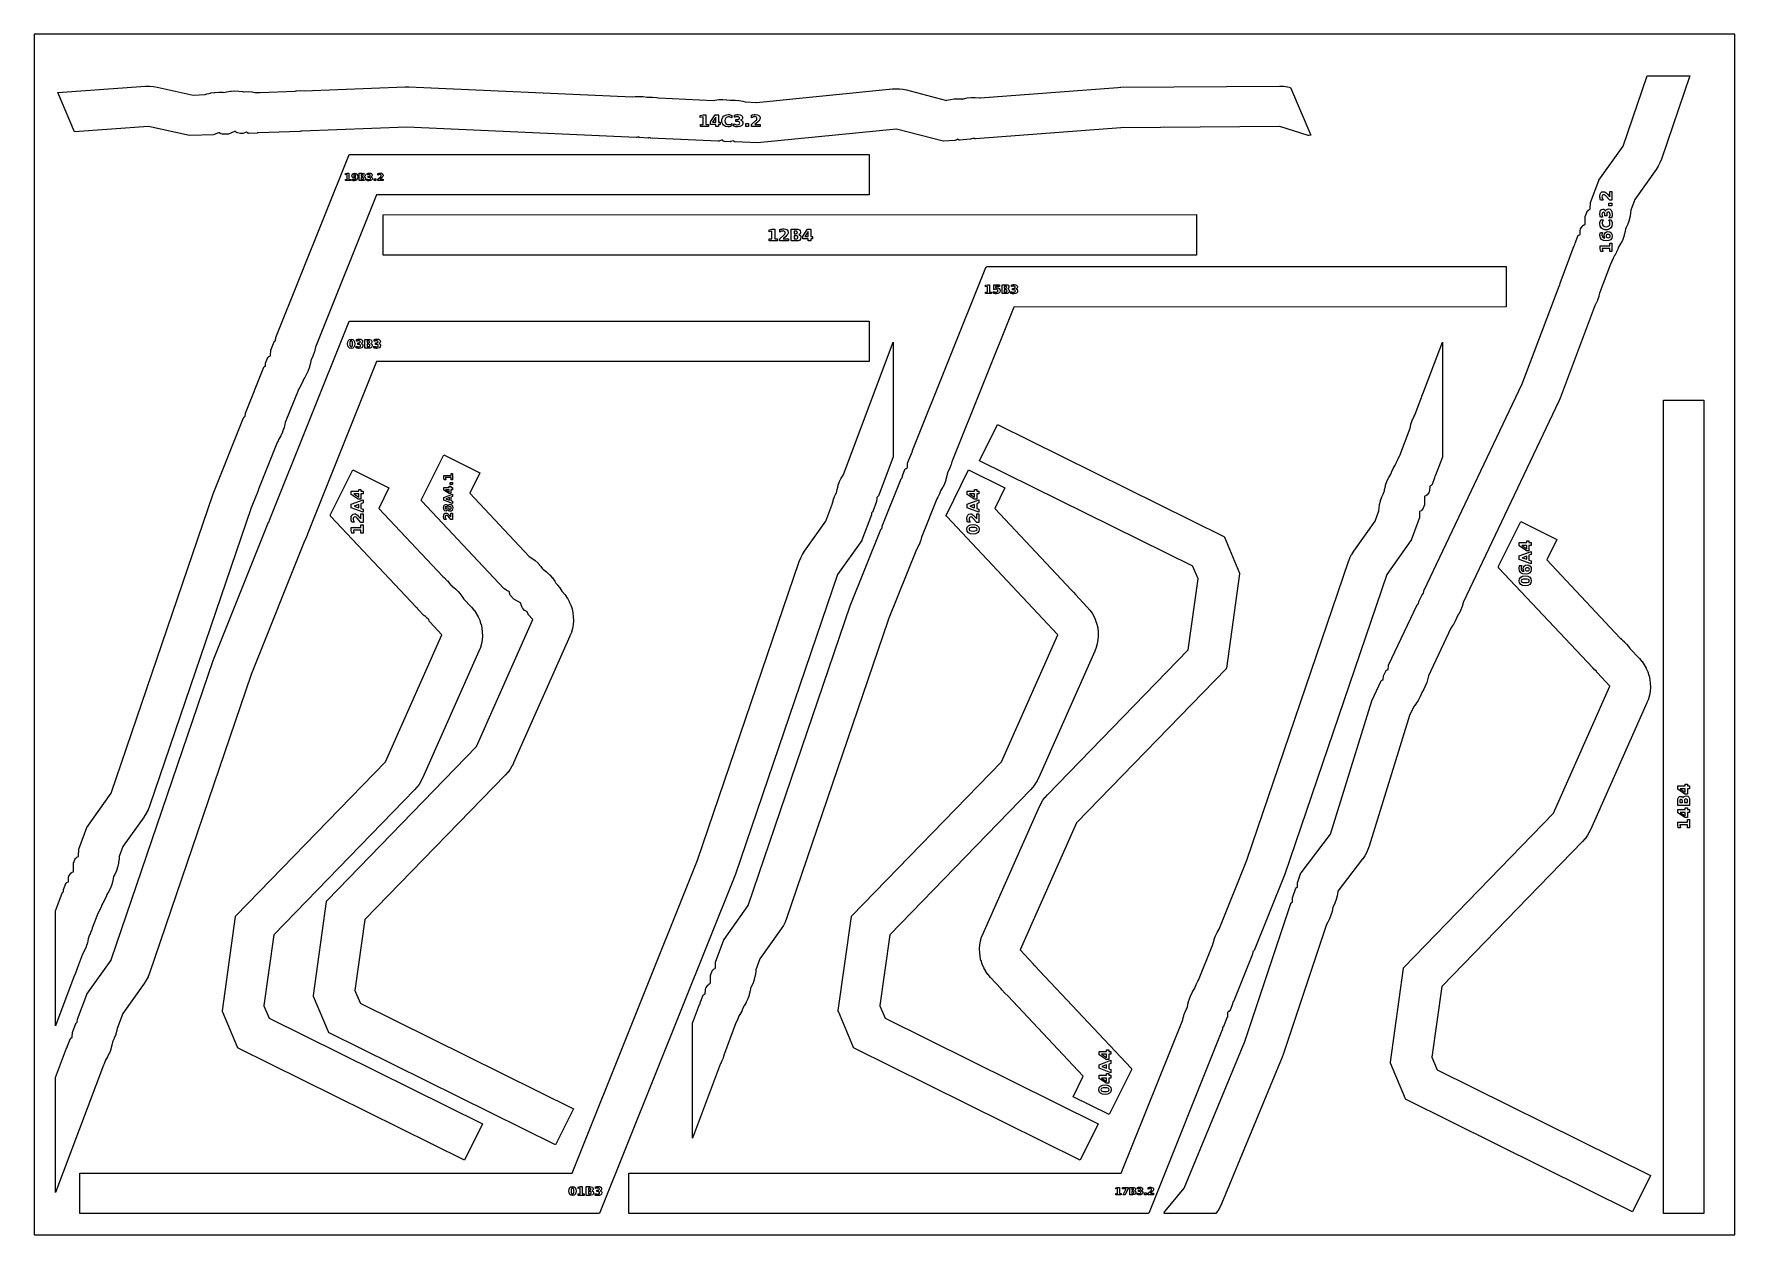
# Model space of a CAD drawing. Header units: millimetres. Extents: x 0 to 841, y 0 to 594.
import ezdxf

# ---------------------------------------------------------------- set-up
doc = ezdxf.new("R2010")
doc.units = ezdxf.units.MM
for name, color, linetype in [('CUT', 1, 'Continuous'), ('ENGRAVE', 5, 'Continuous'), ('SHEET_EDGE_DO_NOT_CUT', 8, 'Continuous')]:
    doc.layers.add(name, color=color, linetype=linetype)

msp = doc.modelspace()

# ---------------------------------------------------------------- linework, layer by layer
at = {"layer": 'CUT'}
for points in [[(559.01, 11.5), (559.02, 11.54), (559.04, 11.59), (559.06, 11.63), (559.14, 11.77), (559.16, 11.81), (559.19, 11.85), (568.68, 23.08), (568.69, 23.09), (568.7, 23.1), (598.6, 95.63), (598.61, 95.64), (621.34, 163.9), (621.36, 163.94), (621.38, 163.98), (621.4, 164.02), (621.42, 164.05), (621.59, 164.26), (621.62, 164.3), (621.66, 164.33), (621.7, 164.36), (621.74, 164.39), (621.79, 164.41), (621.84, 164.43), (622.2, 164.54), (622.21, 164.54), (622.21, 164.55), (622.28, 166.65), (622.28, 166.7), (622.29, 166.75), (622.3, 166.79), (623.86, 171.46), (623.88, 171.51), (623.9, 171.55), (623.93, 171.59), (623.96, 171.63), (624.09, 171.78), (624.12, 171.81), (624.16, 171.84), (624.19, 171.87), (624.23, 171.89), (624.28, 171.91), (624.32, 171.93), (624.69, 172.04), (624.7, 172.05), (624.7, 172.06), (624.74, 174.02), (624.74, 174.07), (624.75, 174.12), (624.76, 174.17), (626.39, 179.05), (626.41, 179.1), (626.44, 179.15), (626.47, 179.2), (641.02, 198.22), (641.03, 198.23), (641.03, 198.24), (661.37, 264.19), (661.4, 264.26), (666.04, 274.01), (666.06, 274.06), (666.09, 274.1), (666.12, 274.14), (666.16, 274.17), (666.36, 274.35), (666.4, 274.38), (666.44, 274.41), (666.48, 274.43), (666.53, 274.45), (667.11, 274.65), (667.13, 274.66), (667.13, 274.67), (667.19, 276.32), (667.19, 276.37), (667.2, 276.42), (667.22, 276.46), (667.24, 276.51), (668.35, 278.89), (668.37, 278.93), (668.4, 278.97), (668.48, 279.09), (668.52, 279.13), (668.55, 279.17), (668.6, 279.2), (668.77, 279.32), (668.81, 279.35), (668.84, 279.36), (668.88, 279.38), (669.58, 279.65), (669.59, 279.65), (669.6, 279.67), (669.63, 281.37), (669.63, 281.43), (669.64, 281.48), (669.69, 281.68), (669.7, 281.73), (669.72, 281.78), (683.94, 311.71), (683.96, 311.76), (684, 311.81), (684.11, 311.95), (684.14, 311.98), (684.18, 312.02), (684.22, 312.05), (684.26, 312.07), (684.31, 312.09), (684.57, 312.2), (684.58, 312.2), (684.58, 312.22), (684.64, 313.1), (684.64, 313.15), (684.65, 313.19), (684.67, 313.24), (684.69, 313.28), (686.29, 316.66), (686.31, 316.7), (686.33, 316.74), (686.37, 316.78), (686.52, 316.95), (686.55, 316.98), (686.59, 317.01), (686.63, 317.04), (686.67, 317.07), (686.72, 317.08), (687.03, 317.2), (687.04, 317.2), (687.04, 317.21), (687.13, 318.36), (687.13, 318.4), (687.14, 318.45), (687.16, 318.49), (687.18, 318.53), (735.8, 420.92), (735.81, 420.94), (754, 469.36), (754.02, 469.4), (754.04, 469.45), (754.07, 469.48), (754.1, 469.52), (754.39, 469.84), (754.4, 469.85), (754.4, 469.86), (754.53, 470.73), (754.54, 470.78), (754.56, 470.83), (761.54, 489.4), (761.56, 489.46), (761.59, 489.51), (761.62, 489.55), (761.88, 489.86), (761.89, 489.87), (761.89, 489.88), (761.95, 490.47), (761.96, 490.51), (761.97, 490.56), (761.98, 490.6), (763.27, 494.03), (763.29, 494.07), (763.31, 494.11), (763.34, 494.15), (763.36, 494.18), (763.6, 494.46), (763.64, 494.49), (763.68, 494.53), (763.72, 494.56), (763.77, 494.58), (764.38, 494.87), (764.39, 494.87), (764.39, 494.89), (764.48, 496.77), (764.48, 496.81), (764.49, 496.85), (764.62, 497.49), (764.63, 497.53), (764.65, 497.58), (764.67, 497.62), (764.95, 498.13), (764.97, 498.16), (764.99, 498.2), (765.74, 499.16), (765.78, 499.21), (765.83, 499.25), (766.27, 499.6), (766.3, 499.62), (766.34, 499.65), (766.38, 499.66), (766.86, 499.87), (766.87, 499.88), (766.88, 499.89), (766.97, 500.19), (766.97, 500.2), (766.97, 500.21), (766.99, 503.83), (767, 503.88), (767, 503.92), (767.01, 503.96), (767.03, 504.01), (767.86, 506.15), (767.88, 506.2), (767.9, 506.24), (767.93, 506.28), (767.96, 506.31), (768.55, 506.94), (768.58, 506.97), (768.61, 507), (768.65, 507.03), (768.69, 507.05), (769.36, 507.38), (769.37, 507.39), (769.37, 507.4), (769.46, 507.7), (769.46, 507.71), (769.46, 507.72), (769.49, 510.47), (769.49, 510.51), (769.49, 510.55), (769.5, 510.6), (769.52, 510.64), (773.63, 521.58), (773.65, 521.62), (773.67, 521.66), (773.69, 521.7), (785.68, 538.56), (785.69, 538.57), (785.69, 538.58), (797.5, 573.26), (818.62, 573.26), (804.62, 532.14), (804.62, 532.11), (803.92, 530.35), (803.9, 530.31), (803.04, 528.63), (803.02, 528.59), (801.99, 526.99), (801.98, 526.97), (791.47, 512.18), (791.46, 512.17), (791.46, 512.16), (789.47, 506.88), (789.47, 506.87), (789.47, 506.86), (789.41, 505.71), (789.4, 505.67), (789.15, 503.92), (789.14, 503.88), (788.73, 502.15), (788.72, 502.13), (788.63, 501.83), (788.63, 501.8), (788.04, 500.07), (788.02, 500.03), (787.28, 498.37), (787.26, 498.33), (786.82, 497.55), (786.82, 497.54), (786.82, 497.53), (786.66, 496.44), (786.65, 496.39), (786.24, 494.66), (786.23, 494.63), (786.14, 494.33), (786.14, 494.31), (785.5, 492.44), (785.48, 492.39), (784.66, 490.6), (784.63, 490.56), (783.64, 488.86), (783.61, 488.82), (783.4, 488.54), (783.39, 488.53), (783.39, 488.51), (783.24, 488.04), (783.23, 487.99), (782.48, 486.22), (782.46, 486.17), (781.54, 484.47), (781.51, 484.43), (780.9, 483.52), (780.89, 483.51), (780.89, 483.5), (780.53, 482.46), (780.51, 482.41), (779.73, 480.69), (779.7, 480.64), (779.44, 480.19), (779.43, 480.18), (779.43, 480.17), (774.03, 465.79), (774.02, 465.76), (773.71, 464.44), (773.7, 464.41), (773.62, 464.13), (773.61, 464.11), (772.96, 462.28), (772.95, 462.23), (772.13, 460.49), (772.11, 460.44), (771.87, 460.04), (771.86, 460.03), (771.86, 460.02), (754.53, 413.91), (754.52, 413.89), (753.87, 412.36), (753.87, 412.34), (706.63, 312.87), (706.62, 312.86), (706.62, 312.85), (706.61, 312.77), (706.6, 312.72), (706.06, 310.81), (706.04, 310.77), (705.32, 308.92), (705.3, 308.87), (704.39, 307.11), (704.36, 307.07), (703.6, 305.9), (703.59, 305.89), (703.59, 305.88), (703.36, 305.15), (703.34, 305.1), (702.57, 303.33), (702.55, 303.28), (701.6, 301.59), (701.58, 301.55), (700.55, 300.06), (700.54, 300.06), (700.54, 300.05), (689.4, 276.59), (689.39, 276.58), (689.39, 276.57), (689.17, 275.29), (689.16, 275.24), (688.63, 273.33), (688.62, 273.28), (687.9, 271.44), (687.88, 271.39), (686.98, 269.63), (686.95, 269.59), (686.16, 268.36), (686.15, 268.35), (686.15, 268.34), (686.05, 268), (686.03, 267.95), (685.28, 266.12), (685.26, 266.07), (684.33, 264.33), (684.31, 264.29), (683.2, 262.65), (683.17, 262.61), (682.21, 261.45), (682.21, 261.44), (682.2, 261.43), (680.08, 256.96), (680.06, 256.93), (660.14, 192.35), (660.13, 192.33), (659.55, 190.69), (659.53, 190.65), (658.81, 189.09), (658.79, 189.05), (657.93, 187.55), (657.91, 187.51), (656.92, 186.09), (656.91, 186.07), (644.65, 170.05), (644.65, 170.04), (644.65, 170.03), (644.63, 169.74), (644.62, 169.69), (644.31, 167.81), (644.3, 167.76), (643.81, 165.92), (643.79, 165.87), (643.12, 164.08), (643.1, 164.04), (642.26, 162.33), (642.24, 162.28), (642.12, 162.1), (642.12, 162.09), (642.12, 162.08), (642.11, 162.04), (642.11, 161.99), (641.78, 160.12), (641.77, 160.07), (641.26, 158.25), (641.25, 158.2), (640.57, 156.43), (640.55, 156.39), (639.7, 154.69), (639.68, 154.65), (638.97, 153.54), (638.97, 153.52), (638.96, 153.51), (617.58, 89.32), (617.58, 89.31), (617.1, 88.02), (617.09, 88), (587.19, 15.48), (587.18, 15.45), (586.31, 13.62), (586.28, 13.57), (585.23, 11.85), (585.2, 11.81), (584.31, 10.62), (558.8, 10.62), (559.01, 11.5)], [(630.32, 543.82), (630.28, 543.81), (630.23, 543.81), (630.18, 543.81), (630.02, 543.83), (629.97, 543.84), (629.93, 543.85), (615.89, 548.24), (615.88, 548.24), (615.87, 548.24), (537.42, 547.67), (537.4, 547.67), (465.53, 542.13), (465.48, 542.13), (465.43, 542.13), (465.38, 542.14), (465.17, 542.19), (465.13, 542.2), (465.08, 542.22), (465.04, 542.24), (465, 542.26), (464.96, 542.29), (464.92, 542.33), (464.7, 542.55), (464.69, 542.56), (464.68, 542.56), (463.1, 541.96), (463.06, 541.95), (463.01, 541.94), (462.96, 541.93), (457.58, 541.52), (457.54, 541.52), (457.5, 541.52), (457.45, 541.53), (457.41, 541.54), (457.27, 541.58), (457.22, 541.59), (457.17, 541.61), (457.13, 541.64), (457.09, 541.67), (457.05, 541.71), (456.82, 541.93), (456.81, 541.94), (456.8, 541.94), (455.36, 541.37), (455.32, 541.36), (455.27, 541.34), (455.22, 541.34), (449.75, 540.92), (449.69, 540.92), (449.64, 540.92), (449.58, 540.93), (426.41, 546.96), (426.4, 546.96), (426.38, 546.96), (357.71, 540.13), (357.64, 540.13), (346.66, 540.62), (346.61, 540.63), (346.55, 540.64), (346.5, 540.66), (346.34, 540.72), (346.29, 540.75), (346.25, 540.77), (346.21, 540.81), (346.17, 540.84), (345.79, 541.24), (345.78, 541.25), (345.77, 541.24), (344.42, 540.76), (344.37, 540.75), (344.32, 540.74), (344.27, 540.73), (344.23, 540.73), (341.31, 540.86), (341.26, 540.87), (341.2, 540.88), (341.15, 540.9), (340.83, 541.03), (340.79, 541.05), (340.74, 541.07), (340.7, 541.1), (340.66, 541.14), (340.23, 541.58), (340.22, 541.59), (340.2, 541.59), (339.91, 541.55), (339.9, 541.55), (339.89, 541.55), (338.71, 541.05), (338.67, 541.04), (338.62, 541.03), (338.58, 541.02), (338.43, 541), (338.38, 540.99), (338.34, 540.99), (305.01, 542.49), (304.96, 542.5), (304.9, 542.51), (304.76, 542.55), (304.71, 542.56), (304.66, 542.58), (304.62, 542.61), (304.57, 542.64), (304.42, 542.76), (304.41, 542.77), (304.4, 542.76), (303.75, 542.58), (303.7, 542.56), (303.64, 542.56), (303.59, 542.56), (299.52, 542.74), (299.46, 542.75), (299.41, 542.76), (299.24, 542.81), (299.19, 542.83), (299.15, 542.85), (299.11, 542.87), (299.07, 542.9), (299.03, 542.93), (298.85, 543.1), (298.84, 543.11), (298.83, 543.11), (297.8, 542.84), (297.75, 542.83), (297.7, 542.82), (297.65, 542.82), (184.38, 547.92), (184.36, 547.92), (132.43, 545.89), (132.37, 545.9), (132.31, 545.9), (132.01, 545.96), (132, 545.96), (131.99, 545.96), (131.42, 545.86), (131.35, 545.85), (111.01, 545.06), (110.96, 545.06), (110.91, 545.06), (110.68, 545.1), (110.67, 545.1), (110.66, 545.1), (110.42, 545.04), (110.37, 545.04), (110.33, 545.03), (106.15, 544.87), (106.11, 544.87), (106.06, 544.87), (106.02, 544.88), (105.8, 544.94), (105.75, 544.95), (105.71, 544.97), (105.67, 544.99), (105.63, 545.01), (105.6, 545.04), (105.1, 545.45), (105.09, 545.46), (105.08, 545.46), (103.22, 544.8), (103.18, 544.79), (103.13, 544.78), (103.09, 544.77), (102.3, 544.72), (102.24, 544.72), (102.19, 544.72), (102.14, 544.73), (100.55, 545.12), (100.49, 545.14), (100.44, 545.16), (100.08, 545.34), (100.04, 545.37), (99.99, 545.4), (99.5, 545.81), (99.49, 545.82), (99.48, 545.81), (99.19, 545.78), (99.17, 545.78), (99.16, 545.78), (96.09, 544.51), (96.05, 544.5), (96, 544.48), (95.96, 544.48), (95.92, 544.47), (93.22, 544.38), (93.18, 544.38), (93.13, 544.38), (93.09, 544.39), (93.05, 544.4), (92.44, 544.6), (92.39, 544.62), (92.35, 544.65), (92.3, 544.68), (91.61, 545.19), (91.6, 545.2), (91.59, 545.2), (91.3, 545.17), (91.29, 545.17), (91.28, 545.16), (89.01, 544.23), (88.96, 544.22), (88.92, 544.21), (88.88, 544.2), (88.84, 544.2), (76.93, 543.73), (76.88, 543.73), (76.84, 543.74), (76.8, 543.74), (56.6, 548.25), (56.59, 548.25), (56.58, 548.25), (20.04, 545.68), (11.84, 565.15), (55.17, 568.2), (55.2, 568.2), (57.09, 568.25), (57.14, 568.24), (59.02, 568.1), (59.07, 568.1), (60.93, 567.78), (60.96, 567.77), (78.67, 563.82), (78.68, 563.82), (78.69, 563.82), (84.62, 564.05), (84.63, 564.05), (84.64, 564.05), (85.49, 564.35), (85.53, 564.37), (87.32, 564.82), (87.37, 564.83), (89.2, 565.11), (89.23, 565.11), (89.53, 565.14), (89.56, 565.15), (91.44, 565.25), (91.49, 565.25), (93.36, 565.18), (93.41, 565.18), (93.91, 565.11), (93.92, 565.11), (93.93, 565.11), (95.18, 565.43), (95.23, 565.44), (97.07, 565.72), (97.1, 565.72), (97.41, 565.76), (97.43, 565.76), (99.3, 565.87), (99.34, 565.87), (101.2, 565.8), (101.25, 565.8), (103.09, 565.55), (103.13, 565.54), (103.55, 565.45), (103.56, 565.44), (103.57, 565.44), (103.93, 565.48), (103.98, 565.48), (105.83, 565.5), (105.88, 565.5), (107.73, 565.34), (107.78, 565.34), (109.12, 565.09), (109.13, 565.09), (109.14, 565.09), (109.29, 565.11), (109.34, 565.11), (111.33, 565.15), (111.38, 565.15), (111.83, 565.11), (111.86, 565.11), (129.07, 565.78), (129.1, 565.78), (129.65, 565.87), (129.7, 565.88), (131.59, 566.01), (131.64, 566.01), (133.54, 565.96), (133.59, 565.96), (133.6, 565.96), (133.61, 565.96), (133.62, 565.96), (183.58, 567.9), (183.6, 567.9), (185.25, 567.9), (185.28, 567.9), (295.86, 562.92), (295.87, 562.92), (295.88, 562.93), (297.25, 563.1), (297.3, 563.11), (299.17, 563.17), (299.22, 563.16), (301.09, 563.04), (301.14, 563.04), (302.92, 562.75), (302.94, 562.75), (302.95, 562.75), (303.85, 562.82), (303.9, 562.82), (305.81, 562.78), (305.86, 562.77), (307.75, 562.55), (307.79, 562.54), (308.66, 562.35), (308.67, 562.35), (308.68, 562.35), (335.83, 561.13), (335.84, 561.13), (335.85, 561.13), (336.6, 561.31), (336.65, 561.31), (338.54, 561.57), (338.59, 561.57), (340.49, 561.64), (340.54, 561.64), (342.45, 561.52), (342.5, 561.51), (344.24, 561.23), (344.25, 561.23), (344.26, 561.23), (344.68, 561.27), (344.73, 561.28), (346.62, 561.29), (346.67, 561.29), (348.54, 561.12), (348.59, 561.11), (350.45, 560.76), (350.49, 560.75), (351.61, 560.42), (351.63, 560.42), (351.64, 560.42), (357.11, 560.17), (357.15, 560.17), (424.4, 566.86), (424.43, 566.87), (426.16, 566.96), (426.2, 566.96), (427.92, 566.9), (427.97, 566.9), (429.68, 566.69), (429.72, 566.68), (431.42, 566.32), (431.44, 566.32), (451.16, 561.19), (451.17, 561.19), (451.18, 561.19), (451.24, 561.21), (451.29, 561.22), (453.09, 561.66), (453.14, 561.66), (454.98, 561.92), (455.02, 561.93), (456.88, 562.01), (456.93, 562.01), (458.78, 561.92), (458.83, 561.91), (459.22, 561.85), (459.23, 561.85), (459.24, 561.85), (459.45, 561.92), (459.5, 561.93), (461.38, 562.35), (461.43, 562.36), (463.35, 562.58), (463.4, 562.58), (465.33, 562.62), (465.38, 562.62), (467.3, 562.46), (467.35, 562.45), (467.82, 562.37), (467.83, 562.37), (467.84, 562.37), (535.87, 567.61), (535.88, 567.61), (537.26, 567.67), (537.28, 567.67), (615.72, 568.24), (615.75, 568.24), (617.78, 568.15), (617.83, 568.15), (619.82, 567.85), (619.87, 567.84), (621.31, 567.47), (631.21, 543.97), (630.32, 543.82)], [(13.94, 169.14), (13.97, 169.2), (14, 169.25), (14.09, 169.39), (14.12, 169.43), (14.15, 169.46), (14.19, 169.5), (14.23, 169.53), (14.27, 169.55), (14.49, 169.66), (14.5, 169.67), (14.51, 169.68), (14.56, 170.71), (14.56, 170.76), (14.57, 170.81), (14.59, 170.86), (15.68, 173.77), (15.7, 173.81), (15.72, 173.84), (15.77, 173.95), (15.8, 173.98), (15.82, 174.02), (15.85, 174.05), (15.88, 174.08), (16.09, 174.25), (16.13, 174.28), (16.17, 174.31), (16.21, 174.33), (16.99, 174.67), (17, 174.67), (17, 174.69), (17.1, 176.93), (17.1, 176.98), (17.11, 177.03), (17.22, 177.42), (17.23, 177.47), (17.25, 177.52), (17.43, 177.88), (17.46, 177.92), (17.49, 177.97), (18.4, 179.09), (18.43, 179.13), (18.46, 179.16), (18.5, 179.19), (18.81, 179.41), (18.86, 179.44), (18.92, 179.46), (19.46, 179.67), (19.47, 179.68), (19.48, 179.69), (19.56, 179.99), (19.56, 180), (19.57, 180.01), (19.59, 184.08), (19.59, 184.12), (19.6, 184.17), (19.61, 184.21), (19.62, 184.25), (20.15, 185.66), (20.17, 185.7), (20.19, 185.74), (20.22, 185.78), (20.52, 186.21), (20.55, 186.24), (20.58, 186.28), (21.08, 186.75), (21.11, 186.78), (21.15, 186.81), (21.19, 186.83), (21.22, 186.85), (21.96, 187.18), (21.97, 187.18), (21.97, 187.19), (22.06, 187.5), (22.06, 187.51), (22.06, 187.52), (22.08, 190.71), (22.08, 190.76), (22.09, 190.8), (22.1, 190.84), (22.11, 190.89), (26.11, 201.51), (26.12, 201.55), (26.14, 201.58), (26.17, 201.62), (38.15, 218.49), (38.16, 218.5), (38.17, 218.51), (88.58, 366.61), (88.59, 366.63), (103.65, 404.2), (103.67, 404.24), (103.69, 404.28), (103.71, 404.31), (103.83, 404.46), (103.86, 404.5), (103.9, 404.54), (103.94, 404.57), (103.98, 404.6), (104.03, 404.62), (104.37, 404.77), (104.38, 404.78), (104.38, 404.79), (104.47, 405.07), (104.47, 405.08), (104.47, 405.09), (104.52, 406.29), (104.53, 406.35), (104.54, 406.41), (104.56, 406.46), (113.68, 429.22), (113.7, 429.26), (113.72, 429.3), (113.75, 429.34), (113.88, 429.51), (113.92, 429.55), (113.95, 429.59), (113.99, 429.62), (114.04, 429.64), (114.08, 429.67), (114.36, 429.79), (114.37, 429.79), (114.38, 429.8), (114.45, 431.07), (114.46, 431.12), (114.47, 431.17), (114.49, 431.22), (115.48, 433.71), (115.5, 433.76), (115.53, 433.81), (115.67, 434.01), (115.71, 434.06), (115.75, 434.1), (116.03, 434.36), (116.07, 434.39), (116.11, 434.41), (116.15, 434.44), (116.85, 434.78), (116.87, 434.79), (116.87, 434.8), (116.95, 435.08), (116.96, 435.09), (116.96, 435.1), (117.01, 437.45), (117.01, 437.49), (117.02, 437.54), (117.03, 437.58), (117.05, 437.62), (118.72, 441.78), (118.74, 441.82), (118.76, 441.86), (118.78, 441.9), (118.81, 441.93), (118.94, 442.07), (118.98, 442.11), (119.02, 442.14), (119.07, 442.17), (119.12, 442.19), (119.35, 442.29), (119.36, 442.29), (119.37, 442.3), (119.45, 442.58), (119.46, 442.59), (119.46, 442.6), (119.51, 443.69), (119.51, 443.74), (119.52, 443.8), (119.54, 443.85), (155.66, 533.97), (155.68, 534.01), (155.7, 534.04), (155.72, 534.08), (155.84, 534.23), (155.86, 534.27), (155.89, 534.3), (155.93, 534.33), (155.96, 534.36), (156, 534.38), (156.05, 534.41), (156.1, 534.43), (156.14, 534.44), (156.19, 534.46), (156.24, 534.46), (156.29, 534.47), (412.84, 534.48), (412.84, 514.48), (169.41, 514.47), (169.39, 514.47), (169.39, 514.46), (139.18, 439.08), (139.17, 439.07), (139.17, 439.06), (139.07, 438.45), (139.06, 438.4), (138.66, 436.82), (138.65, 436.8), (138.57, 436.52), (138.56, 436.5), (137.9, 434.64), (137.88, 434.59), (137.04, 432.81), (137.01, 432.77), (136.81, 432.44), (136.81, 432.43), (136.81, 432.42), (136.64, 431.28), (136.63, 431.24), (136.24, 429.61), (136.23, 429.59), (136.15, 429.29), (136.14, 429.27), (135.55, 427.52), (135.54, 427.47), (134.79, 425.8), (134.77, 425.75), (133.87, 424.16), (133.85, 424.12), (133.37, 423.44), (133.37, 423.43), (133.36, 423.42), (133.13, 422.68), (133.11, 422.64), (132.31, 420.81), (132.29, 420.76), (131.3, 419.03), (131.27, 418.98), (130.94, 418.51), (130.93, 418.5), (130.92, 418.48), (124.23, 401.78), (124.22, 401.77), (124.22, 401.75), (124.09, 400.99), (124.09, 400.95), (123.69, 399.36), (123.68, 399.34), (123.6, 399.06), (123.59, 399.03), (122.93, 397.16), (122.91, 397.11), (122.07, 395.33), (122.04, 395.28), (121.03, 393.59), (121, 393.55), (120.87, 393.39), (120.87, 393.38), (120.86, 393.36), (120.48, 392.26), (120.46, 392.22), (119.97, 391.16), (119.96, 391.14), (111.03, 368.84), (111.02, 368.82), (110.83, 368.19), (110.82, 368.14), (110.11, 366.38), (110.09, 366.34), (109.81, 365.8), (109.8, 365.78), (107.35, 359.68), (107.35, 359.66), (57.1, 212.06), (57.09, 212.04), (56.39, 210.28), (56.37, 210.23), (55.52, 208.56), (55.49, 208.51), (54.47, 206.92), (54.46, 206.9), (43.94, 192.11), (43.94, 192.1), (43.93, 192.09), (42.1, 187.2), (42.09, 187.19), (42.09, 187.18), (42.02, 185.66), (42.01, 185.62), (41.79, 183.99), (41.78, 183.95), (41.43, 182.33), (41.42, 182.31), (41.34, 182), (41.33, 181.98), (40.73, 180.11), (40.72, 180.07), (39.94, 178.28), (39.92, 178.24), (39.37, 177.26), (39.36, 177.25), (39.36, 177.23), (39.36, 177.19), (39.35, 177.14), (39.02, 175.25), (39.01, 175.2), (38.5, 173.34), (38.48, 173.3), (37.78, 171.5), (37.76, 171.46), (36.89, 169.74), (36.87, 169.7), (36.02, 168.37), (36.02, 168.36), (36.01, 168.35), (35.86, 167.86), (35.84, 167.81), (35.07, 165.97), (35.05, 165.93), (34.09, 164.18), (34.07, 164.14), (33.51, 163.33), (33.51, 163.32), (33.5, 163.31), (33.32, 162.73), (33.3, 162.68), (32.52, 160.84), (32.5, 160.8), (31.53, 159.05), (31.51, 159.03), (31.5, 159.01), (31.5, 159), (28.78, 151.78), (28.77, 151.76), (28.51, 150.81), (28.49, 150.76), (27.78, 148.93), (27.76, 148.88), (27.52, 148.43), (27.51, 148.4), (26.79, 146.48), (26.79, 146.47), (26.79, 146.46), (26.39, 144.57), (26.38, 144.52), (25.78, 142.62), (25.76, 142.58), (24.97, 140.75), (24.95, 140.7), (23.97, 138.95), (23.96, 138.95), (23.96, 138.94), (23.95, 138.93), (21.47, 132.32), (21.46, 132.29), (21.23, 131.35), (21.21, 131.3), (20.55, 129.44), (20.53, 129.4), (19.76, 127.78), (19.76, 127.76), (10.62, 103.46), (10.62, 160.32), (13.94, 169.14)], [(574.84, 504.65), (574.84, 484.65), (172.62, 484.63), (172.62, 504.64), (574.84, 504.65)], [(329.05, 113.94), (329.07, 113.98), (329.09, 114.02), (329.12, 114.06), (329.31, 114.33), (329.32, 114.34), (329.32, 114.35), (329.38, 114.76), (329.39, 114.82), (329.4, 114.87), (330.78, 118.55), (330.8, 118.59), (330.83, 118.63), (330.86, 118.68), (331.01, 118.88), (331.04, 118.91), (331.07, 118.94), (331.11, 118.97), (331.14, 119), (331.18, 119.02), (331.81, 119.33), (331.82, 119.34), (331.82, 119.35), (331.93, 121.38), (331.94, 121.43), (331.95, 121.48), (332.09, 122), (332.11, 122.05), (332.13, 122.11), (332.38, 122.56), (332.4, 122.59), (332.43, 122.62), (333.22, 123.64), (333.26, 123.69), (333.3, 123.73), (333.75, 124.08), (333.78, 124.1), (333.82, 124.12), (333.85, 124.14), (334.3, 124.34), (334.31, 124.35), (334.31, 124.36), (334.4, 124.65), (334.4, 124.67), (334.4, 124.68), (334.43, 128.15), (334.43, 128.19), (334.44, 128.24), (334.45, 128.28), (334.46, 128.32), (335.34, 130.63), (335.36, 130.67), (335.38, 130.71), (335.4, 130.75), (335.43, 130.78), (335.88, 131.31), (335.91, 131.34), (335.95, 131.37), (335.98, 131.39), (336.02, 131.42), (336.79, 131.85), (336.8, 131.85), (336.8, 131.86), (336.89, 132.16), (336.9, 132.17), (336.9, 132.18), (336.92, 134.78), (336.92, 134.83), (336.93, 134.87), (336.94, 134.91), (336.95, 134.96), (341.11, 146.01), (341.12, 146.05), (341.14, 146.08), (341.17, 146.12), (353.15, 162.99), (353.16, 163), (353.17, 163.01), (403.58, 311.11), (403.59, 311.13), (418.75, 348.96), (418.78, 349.01), (418.8, 349.05), (418.89, 349.18), (418.92, 349.22), (418.95, 349.26), (418.99, 349.29), (419.03, 349.32), (419.2, 349.43), (419.21, 349.43), (419.22, 349.45), (419.31, 349.72), (419.31, 349.74), (419.31, 349.75), (419.36, 350.41), (419.37, 350.46), (419.38, 350.51), (419.39, 350.56), (428.79, 373.99), (428.81, 374.03), (428.83, 374.08), (428.91, 374.2), (428.94, 374.24), (428.97, 374.28), (429.01, 374.31), (429.05, 374.34), (429.19, 374.44), (429.2, 374.44), (429.21, 374.46), (429.3, 374.74), (429.3, 374.75), (429.3, 374.76), (429.33, 375.26), (429.33, 375.32), (429.35, 375.37), (429.36, 375.42), (430.61, 378.55), (430.63, 378.59), (430.65, 378.63), (430.68, 378.67), (430.71, 378.7), (431.03, 379.05), (431.06, 379.08), (431.09, 379.11), (431.12, 379.13), (431.16, 379.16), (431.69, 379.44), (431.7, 379.45), (431.71, 379.46), (431.8, 379.74), (431.8, 379.75), (431.8, 379.76), (431.85, 381.55), (431.86, 381.6), (431.86, 381.64), (431.87, 381.68), (431.89, 381.73), (433.8, 386.5), (433.82, 386.54), (433.85, 386.59), (433.93, 386.71), (433.95, 386.75), (433.98, 386.78), (434.02, 386.82), (434.06, 386.84), (434.19, 386.94), (434.2, 386.95), (434.2, 386.96), (434.34, 387.82), (434.36, 387.87), (434.37, 387.93), (470.66, 478.47), (470.68, 478.51), (470.7, 478.54), (470.72, 478.58), (470.84, 478.73), (470.86, 478.77), (470.89, 478.8), (470.93, 478.83), (470.96, 478.86), (471, 478.88), (471.05, 478.91), (471.1, 478.93), (471.14, 478.94), (471.19, 478.96), (471.24, 478.96), (471.29, 478.97), (727.84, 478.98), (727.84, 458.98), (484.41, 458.97), (484.39, 458.97), (484.39, 458.96), (453.74, 382.48), (453.73, 382.45), (453.38, 381.11), (453.38, 381.08), (453.29, 380.81), (453.28, 380.79), (452.59, 378.95), (452.57, 378.9), (451.7, 377.15), (451.67, 377.11), (451.66, 377.1), (451.66, 377.09), (451.66, 377.07), (451.38, 375.44), (451.37, 375.4), (450.89, 373.61), (450.88, 373.58), (450.79, 373.31), (450.78, 373.28), (450.11, 371.5), (450.09, 371.45), (449.26, 369.75), (449.23, 369.71), (448.23, 368.1), (448.21, 368.06), (448.2, 368.04), (448.19, 368.03), (448.19, 368.02), (447.65, 366.57), (447.63, 366.53), (446.84, 364.91), (446.82, 364.87), (446.39, 364.16), (446.39, 364.15), (446.38, 364.14), (438.88, 345.42), (438.88, 345.4), (438.87, 345.39), (438.84, 345.21), (438.83, 345.17), (438.4, 343.6), (438.39, 343.58), (438.3, 343.3), (438.29, 343.28), (437.57, 341.36), (437.54, 341.31), (436.62, 339.49), (436.6, 339.44), (436.31, 338.99), (436.3, 338.98), (436.3, 338.97), (422.35, 304.18), (422.35, 304.16), (372.1, 156.56), (372.09, 156.54), (371.39, 154.78), (371.37, 154.73), (370.52, 153.06), (370.49, 153.01), (369.47, 151.42), (369.46, 151.4), (358.94, 136.61), (358.94, 136.6), (358.93, 136.59), (356.9, 131.17), (356.89, 131.16), (356.89, 131.15), (356.83, 130.13), (356.83, 130.08), (356.56, 128.29), (356.56, 128.25), (356.12, 126.49), (356.12, 126.46), (356.03, 126.16), (356.02, 126.14), (355.35, 124.24), (355.33, 124.19), (354.48, 122.38), (354.45, 122.34), (354.26, 122.01), (354.25, 122), (354.25, 121.99), (354.08, 120.81), (354.07, 120.77), (353.63, 118.99), (353.63, 118.97), (353.54, 118.67), (353.53, 118.65), (352.91, 116.85), (352.89, 116.8), (352.09, 115.08), (352.07, 115.04), (351.11, 113.4), (351.09, 113.36), (350.84, 113.01), (350.83, 113), (350.82, 112.99), (350.71, 112.61), (350.69, 112.57), (349.96, 110.79), (349.94, 110.75), (349.04, 109.06), (349.02, 109.02), (348.34, 108.01), (348.33, 107.99), (348.33, 107.98), (347.78, 106.48), (347.76, 106.44), (347.06, 105), (347.05, 104.98), (341.35, 89.81), (341.35, 89.8), (341.35, 89.79), (341.27, 89.41), (341.26, 89.36), (340.71, 87.57), (340.7, 87.52), (339.98, 85.79), (339.96, 85.75), (339.5, 84.88), (339.49, 84.85), (325.62, 47.96), (325.62, 104.82), (329.05, 113.94)], [(16.13, 92.46), (16.14, 92.5), (16.17, 92.54), (16.31, 92.77), (16.31, 92.78), (16.31, 92.79), (16.46, 93.35), (16.48, 93.4), (17.63, 96.45), (17.64, 96.49), (17.66, 96.53), (17.69, 96.56), (18.17, 97.23), (18.19, 97.26), (18.22, 97.29), (18.25, 97.32), (18.8, 97.77), (18.8, 97.78), (18.81, 97.79), (18.91, 98.12), (18.92, 98.13), (18.92, 98.14), (18.96, 99.93), (18.97, 99.98), (18.98, 100.04), (19, 100.09), (20.72, 104.67), (20.73, 104.71), (20.76, 104.75), (20.78, 104.79), (20.81, 104.82), (20.84, 104.85), (21.29, 105.27), (21.3, 105.28), (21.3, 105.29), (21.41, 105.63), (21.41, 105.64), (21.41, 105.65), (21.46, 106.57), (21.46, 106.62), (21.47, 106.67), (21.49, 106.72), (26.11, 119.01), (26.12, 119.05), (26.14, 119.08), (26.17, 119.12), (38.15, 135.99), (38.16, 136), (38.17, 136.01), (88.58, 284.1), (88.59, 284.13), (116, 352.51), (116.02, 352.55), (116.05, 352.6), (116.19, 352.81), (116.19, 352.82), (116.2, 352.83), (116.37, 353.43), (116.39, 353.48), (155.66, 451.47), (155.68, 451.51), (155.7, 451.54), (155.72, 451.58), (155.83, 451.72), (155.86, 451.76), (155.89, 451.8), (155.93, 451.83), (155.97, 451.86), (156.02, 451.88), (156.13, 451.94), (156.17, 451.95), (156.22, 451.97), (156.26, 451.98), (156.3, 451.98), (156.35, 451.98), (412.84, 451.99), (412.84, 431.99), (169.41, 431.98), (169.4, 431.98), (169.4, 431.97), (135.4, 347.15), (135.39, 347.12), (135.11, 346.16), (135.09, 346.11), (134.28, 344.16), (134.26, 344.11), (133.98, 343.62), (133.97, 343.59), (107.35, 277.18), (107.35, 277.16), (57.1, 129.56), (57.09, 129.54), (56.39, 127.78), (56.37, 127.73), (55.52, 126.06), (55.49, 126.01), (54.47, 124.42), (54.46, 124.4), (43.94, 109.61), (43.93, 109.6), (43.93, 109.59), (41.13, 102.15), (41.13, 102.14), (41.13, 102.13), (40.98, 101.27), (40.97, 101.22), (40.51, 99.54), (40.51, 99.52), (40.41, 99.21), (40.4, 99.18), (39.69, 97.29), (39.66, 97.24), (38.78, 95.46), (38.77, 95.45), (38.77, 95.44), (38.51, 93.87), (38.5, 93.83), (38.02, 92.03), (38.01, 92), (37.91, 91.69), (37.9, 91.67), (37.24, 89.9), (37.22, 89.86), (36.4, 88.17), (36.38, 88.13), (35.4, 86.53), (35.38, 86.49), (35.32, 86.42), (35.32, 86.41), (35.31, 86.4), (34.65, 84.67), (34.63, 84.63), (34.32, 84.01), (34.31, 83.98), (10.62, 20.96), (10.62, 77.82), (16.13, 92.46)], [(417.76, 365.95), (417.74, 365.91), (417.72, 365.88), (417.7, 365.84), (417.3, 365.28), (417.26, 365.23), (417.22, 365.19), (416.76, 364.79), (416.75, 364.79), (416.75, 364.78), (416.63, 364.41), (416.63, 364.4), (416.63, 364.39), (416.58, 362.9), (416.58, 362.85), (416.57, 362.79), (416.55, 362.74), (414.69, 357.79), (414.68, 357.75), (414.66, 357.71), (414.58, 357.59), (414.55, 357.55), (414.52, 357.5), (414.48, 357.47), (414.27, 357.29), (414.26, 357.28), (414.26, 357.27), (414.14, 356.91), (414.14, 356.9), (414.14, 356.88), (414.09, 356.25), (414.09, 356.21), (414.08, 356.16), (414.06, 356.11), (409.36, 343.61), (409.34, 343.57), (409.32, 343.53), (409.3, 343.5), (397.31, 326.63), (397.31, 326.62), (397.3, 326.61), (346.88, 178.51), (346.87, 178.49), (279.8, 11.15), (279.79, 11.11), (279.77, 11.07), (279.74, 11.04), (279.64, 10.89), (279.61, 10.85), (279.57, 10.82), (279.53, 10.79), (279.49, 10.76), (279.45, 10.74), (279.33, 10.68), (279.29, 10.66), (279.25, 10.65), (279.21, 10.64), (279.16, 10.63), (279.12, 10.63), (22.62, 10.62), (22.62, 30.63), (266.05, 30.63), (266.07, 30.63), (266.07, 30.64), (328.12, 185.44), (328.12, 185.45), (378.37, 333.05), (378.38, 333.08), (379.07, 334.84), (379.09, 334.88), (379.95, 336.56), (379.98, 336.6), (381, 338.2), (381.01, 338.22), (391.53, 353.01), (391.53, 353.02), (391.54, 353.03), (394.52, 360.95), (394.52, 360.96), (394.52, 360.97), (394.59, 361.36), (394.6, 361.41), (395.04, 363), (395.04, 363.02), (395.15, 363.36), (395.16, 363.39), (395.83, 365.18), (395.85, 365.22), (396.68, 366.93), (396.71, 366.98), (396.77, 367.07), (396.77, 367.09), (396.78, 367.1), (397.05, 368.69), (397.06, 368.74), (397.53, 370.51), (397.54, 370.53), (397.65, 370.88), (397.66, 370.9), (398.29, 372.61), (398.31, 372.65), (399.09, 374.28), (399.11, 374.32), (400.04, 375.87), (400.07, 375.91), (400.2, 376.09), (400.21, 376.1), (400.21, 376.11), (424.84, 441.65), (424.84, 384.8), (417.76, 365.95)], [(692.97, 375.82), (692.95, 375.78), (692.93, 375.73), (692.85, 375.61), (692.82, 375.57), (692.79, 375.53), (692.75, 375.49), (692.71, 375.46), (692.56, 375.36), (692.55, 375.35), (692.55, 375.34), (692.49, 374.58), (692.48, 374.53), (692.47, 374.49), (692.45, 374.44), (691.25, 371.23), (691.23, 371.19), (691.21, 371.15), (691.18, 371.11), (691.15, 371.07), (690.89, 370.78), (690.85, 370.74), (690.81, 370.71), (690.77, 370.68), (690.73, 370.66), (690.07, 370.35), (690.06, 370.35), (690.06, 370.34), (689.95, 368.17), (689.94, 368.11), (689.93, 368.06), (689.83, 367.68), (689.81, 367.63), (689.79, 367.58), (689.62, 367.22), (689.59, 367.18), (689.56, 367.14), (688.63, 365.96), (688.6, 365.92), (688.56, 365.89), (688.52, 365.86), (688.15, 365.59), (688.1, 365.56), (688.05, 365.54), (687.59, 365.35), (687.58, 365.35), (687.57, 365.33), (687.49, 365.03), (687.48, 365.02), (687.48, 365.01), (687.46, 361.24), (687.45, 361.2), (687.45, 361.15), (687.44, 361.11), (687.42, 361.07), (686.67, 359.13), (686.65, 359.09), (686.63, 359.05), (686.6, 359.01), (686.57, 358.98), (685.95, 358.3), (685.92, 358.27), (685.88, 358.24), (685.84, 358.21), (685.8, 358.19), (685.09, 357.84), (685.08, 357.84), (685.08, 357.83), (684.99, 357.53), (684.99, 357.52), (684.99, 357.5), (684.96, 354.61), (684.96, 354.56), (684.96, 354.52), (684.95, 354.48), (684.93, 354.44), (680.86, 343.6), (680.84, 343.56), (680.82, 343.52), (680.8, 343.49), (668.81, 326.62), (668.81, 326.61), (668.8, 326.6), (618.38, 178.5), (618.37, 178.48), (603.27, 140.78), (603.25, 140.74), (603.23, 140.71), (603.2, 140.67), (603.08, 140.51), (603.05, 140.47), (603.02, 140.44), (602.98, 140.41), (602.95, 140.38), (602.9, 140.36), (602.68, 140.25), (602.67, 140.25), (602.67, 140.23), (602.58, 139.96), (602.58, 139.95), (602.58, 139.94), (602.53, 139.01), (602.52, 138.95), (602.51, 138.9), (602.49, 138.85), (593.23, 115.75), (593.21, 115.7), (593.18, 115.65), (593.08, 115.51), (593.05, 115.47), (593.02, 115.44), (592.98, 115.41), (592.94, 115.38), (592.9, 115.36), (592.69, 115.24), (592.68, 115.24), (592.68, 115.22), (592.61, 114.28), (592.61, 114.23), (592.59, 114.17), (592.58, 114.13), (591.42, 111.23), (591.4, 111.19), (591.38, 111.15), (591.36, 111.11), (591.33, 111.08), (590.94, 110.66), (590.91, 110.63), (590.88, 110.6), (590.84, 110.58), (590.8, 110.55), (590.19, 110.24), (590.18, 110.23), (590.18, 110.22), (590.09, 109.95), (590.09, 109.94), (590.09, 109.92), (590.04, 107.85), (590.03, 107.81), (590.03, 107.77), (590.01, 107.72), (590, 107.68), (588.19, 103.19), (588.17, 103.14), (588.15, 103.1), (588.12, 103.06), (588.03, 102.96), (588, 102.92), (587.96, 102.89), (587.92, 102.86), (587.88, 102.83), (587.7, 102.74), (587.69, 102.73), (587.68, 102.72), (587.59, 102.44), (587.59, 102.43), (587.59, 102.42), (587.54, 101.61), (587.53, 101.56), (587.52, 101.51), (587.51, 101.46), (551.3, 11.14), (551.29, 11.1), (551.27, 11.06), (551.24, 11.03), (551.13, 10.87), (551.1, 10.84), (551.07, 10.8), (551.04, 10.78), (551, 10.75), (550.96, 10.73), (550.92, 10.7), (550.87, 10.68), (550.82, 10.66), (550.78, 10.65), (550.73, 10.64), (550.68, 10.64), (294.12, 10.62), (294.12, 30.63), (537.56, 30.64), (537.57, 30.64), (537.58, 30.65), (567.96, 106.45), (567.97, 106.47), (567.97, 106.48), (568.03, 106.84), (568.04, 106.88), (568.47, 108.47), (568.48, 108.49), (568.56, 108.77), (568.57, 108.79), (569.27, 110.67), (569.29, 110.72), (570.17, 112.5), (570.2, 112.55), (570.23, 112.59), (570.23, 112.6), (570.24, 112.62), (570.49, 114.14), (570.5, 114.19), (570.97, 115.96), (570.97, 115.99), (571.06, 116.26), (571.07, 116.29), (571.75, 118.13), (571.77, 118.17), (572.62, 119.92), (572.65, 119.97), (573.68, 121.63), (573.69, 121.65), (573.7, 121.66), (573.71, 121.67), (573.84, 122.1), (573.86, 122.15), (574.57, 123.85), (574.59, 123.9), (575.46, 125.53), (575.49, 125.57), (575.82, 126.06), (575.82, 126.07), (575.83, 126.08), (582.91, 143.74), (582.91, 143.75), (582.91, 143.77), (583, 144.28), (583.01, 144.32), (583.44, 145.94), (583.45, 145.96), (583.54, 146.23), (583.54, 146.26), (584.16, 147.97), (584.18, 148.01), (584.96, 149.64), (584.98, 149.69), (585.9, 151.24), (585.92, 151.28), (585.93, 151.28), (585.93, 151.29), (585.94, 151.3), (599.62, 185.43), (599.62, 185.44), (649.87, 333.04), (649.88, 333.07), (650.57, 334.83), (650.59, 334.87), (651.45, 336.55), (651.48, 336.59), (652.5, 338.19), (652.51, 338.21), (663.02, 353), (663.03, 353.01), (663.03, 353.02), (664.97, 358.17), (664.97, 358.18), (664.97, 358.19), (665.04, 359.46), (665.05, 359.51), (665.29, 361.21), (665.3, 361.26), (665.69, 362.95), (665.7, 362.97), (665.78, 363.27), (665.79, 363.29), (666.37, 365.06), (666.39, 365.11), (667.14, 366.8), (667.16, 366.84), (667.63, 367.68), (667.63, 367.69), (667.64, 367.7), (667.78, 368.7), (667.78, 368.74), (668.18, 370.44), (668.18, 370.46), (668.27, 370.76), (668.28, 370.79), (668.92, 372.7), (668.94, 372.74), (669.76, 374.56), (669.79, 374.61), (670.8, 376.34), (670.83, 376.38), (671.04, 376.67), (671.05, 376.69), (671.05, 376.7), (671.2, 377.18), (671.22, 377.23), (671.97, 379.03), (672, 379.07), (672.93, 380.79), (672.95, 380.83), (673.54, 381.68), (673.54, 381.69), (673.55, 381.7), (673.67, 382.11), (673.69, 382.16), (674.4, 383.88), (674.42, 383.92), (675.21, 385.43), (675.23, 385.45), (680.34, 399.07), (680.35, 399.1), (680.71, 400.65), (680.71, 400.68), (680.79, 400.96), (680.8, 400.98), (681.44, 402.83), (681.45, 402.87), (682.26, 404.63), (682.29, 404.68), (682.74, 405.45), (682.74, 405.46), (682.75, 405.47), (685.92, 413.91), (685.93, 413.93), (686.21, 414.84), (686.23, 414.89), (686.71, 416.02), (686.71, 416.03), (696.34, 441.64), (696.34, 384.79), (692.97, 375.82)], [(825.63, 10.62), (805.63, 10.63), (805.63, 412.84), (825.63, 412.84), (825.63, 10.62)], [(588.2, 345.46), (588.25, 345.43), (588.29, 345.4), (588.39, 345.33), (588.43, 345.29), (588.46, 345.26), (588.49, 345.22), (588.52, 345.17), (588.54, 345.13), (596, 327.38), (596.02, 327.33), (596.03, 327.28), (596.07, 327.1), (596.07, 327.05), (596.08, 326.99), (596.07, 326.94), (589.54, 280.34), (589.53, 280.29), (589.51, 280.24), (589.49, 280.19), (589.47, 280.15), (589.44, 280.11), (589.4, 280.07), (515.39, 203.83), (515.38, 203.82), (515.38, 203.81), (487.51, 141.02), (487.51, 141.01), (487.52, 141), (493.97, 134.13), (494, 134.09), (494.03, 134.06), (494.05, 134.02), (494.22, 133.7), (494.22, 133.69), (494.23, 133.68), (494.59, 133.45), (494.64, 133.41), (494.68, 133.37), (542.43, 82.52), (542.46, 82.49), (542.49, 82.45), (542.51, 82.42), (542.6, 82.26), (542.62, 82.21), (542.63, 82.17), (542.65, 82.12), (542.65, 82.07), (542.66, 82.02), (542.66, 81.89), (542.65, 81.84), (542.65, 81.79), (542.64, 81.75), (542.62, 81.71), (542.6, 81.67), (531.63, 59.52), (513.71, 68.4), (518.73, 78.53), (518.73, 78.54), (518.72, 78.55), (481.44, 118.26), (481.42, 118.27), (479.95, 119.61), (479.92, 119.65), (478.53, 121.22), (478.5, 121.27), (478.16, 121.75), (478.14, 121.77), (472.94, 127.31), (472.92, 127.33), (471.68, 128.79), (471.65, 128.83), (470.56, 130.39), (470.54, 130.43), (469.61, 132.09), (469.59, 132.13), (468.83, 133.88), (468.81, 133.92), (468.22, 135.73), (468.21, 135.78), (467.8, 137.64), (467.79, 137.69), (467.56, 139.58), (467.56, 139.62), (467.52, 141.53), (467.52, 141.58), (467.66, 143.47), (467.67, 143.52), (468, 145.4), (468.01, 145.44), (468.52, 147.28), (468.53, 147.32), (469.22, 149.11), (469.23, 149.13), (497.1, 211.92), (497.11, 211.94), (497.88, 213.49), (497.9, 213.53), (498.8, 215), (498.82, 215.04), (499.85, 216.42), (499.88, 216.45), (501.03, 217.75), (501.04, 217.76), (570.61, 289.42), (570.62, 289.43), (570.62, 289.44), (575.53, 324.46), (575.53, 324.47), (575.52, 324.49), (572.91, 330.71), (572.9, 330.72), (572.89, 330.73), (467.52, 382.96), (476.4, 400.88), (588.2, 345.46)], [(145.93, 99.99), (145.89, 100.01), (145.85, 100.03), (145.81, 100.06), (145.78, 100.1), (145.75, 100.13), (145.63, 100.29), (145.61, 100.32), (145.59, 100.36), (145.57, 100.4), (138.2, 118.01), (138.18, 118.06), (138.17, 118.11), (138.14, 118.29), (138.13, 118.35), (138.13, 118.4), (138.13, 118.45), (144.62, 164.97), (144.63, 165.01), (144.64, 165.06), (144.66, 165.1), (144.68, 165.14), (144.79, 165.34), (144.82, 165.38), (144.84, 165.42), (144.87, 165.45), (218.82, 241.56), (218.82, 241.57), (218.83, 241.58), (246.7, 304.37), (246.7, 304.38), (246.69, 304.39), (244.37, 306.86), (244.34, 306.9), (244.31, 306.94), (244.29, 306.99), (244.27, 307.03), (243.84, 308.2), (243.83, 308.21), (243.82, 308.21), (242.63, 308.83), (242.59, 308.86), (242.54, 308.89), (242.5, 308.92), (241.79, 309.64), (241.76, 309.68), (241.74, 309.71), (241.71, 309.75), (241.39, 310.31), (241.37, 310.34), (241.36, 310.38), (240.5, 312.67), (240.49, 312.68), (240.48, 312.69), (237.29, 314.44), (237.24, 314.47), (237.2, 314.5), (237.16, 314.54), (235.58, 316.25), (235.55, 316.29), (235.52, 316.33), (235.49, 316.38), (235.47, 316.42), (234.85, 318.21), (234.85, 318.22), (234.84, 318.23), (233.71, 318.8), (233.66, 318.83), (233.62, 318.86), (233.15, 319.25), (233.14, 319.26), (233.13, 319.26), (232.35, 319.69), (232.31, 319.72), (232.27, 319.75), (232.23, 319.79), (191.77, 362.88), (191.74, 362.92), (191.71, 362.96), (191.63, 363.08), (191.61, 363.13), (191.59, 363.17), (191.58, 363.22), (191.57, 363.27), (191.55, 363.37), (191.55, 363.42), (191.55, 363.47), (191.55, 363.52), (191.56, 363.57), (191.6, 363.71), (191.62, 363.76), (191.64, 363.81), (202.58, 385.88), (220.5, 376.99), (215.48, 366.87), (215.47, 366.86), (215.48, 366.85), (244.79, 335.63), (244.8, 335.63), (244.81, 335.62), (246.12, 334.82), (246.16, 334.8), (247.74, 333.6), (247.78, 333.56), (249.24, 332.21), (249.27, 332.17), (250.58, 330.68), (250.61, 330.64), (251.47, 329.43), (251.47, 329.42), (251.48, 329.42), (251.79, 329.23), (251.83, 329.2), (253.42, 327.99), (253.46, 327.96), (254.91, 326.59), (254.95, 326.56), (256.25, 325.05), (256.28, 325.01), (257.43, 323.38), (257.46, 323.33), (258, 322.37), (258, 322.36), (258.01, 322.35), (258.83, 321.51), (258.86, 321.47), (259.99, 320.06), (260.02, 320.02), (261.02, 318.51), (261.04, 318.47), (261.23, 318.13), (261.23, 318.12), (261.24, 318.11), (261.29, 318.05), (261.31, 318.04), (262.55, 316.58), (262.58, 316.54), (263.66, 314.98), (263.69, 314.94), (264.61, 313.28), (264.63, 313.23), (265.39, 311.49), (265.41, 311.44), (266, 309.64), (266.01, 309.59), (266.42, 307.73), (266.43, 307.68), (266.65, 305.8), (266.65, 305.75), (266.69, 303.85), (266.69, 303.8), (266.55, 301.9), (266.54, 301.86), (266.21, 299.98), (266.2, 299.94), (265.69, 298.11), (265.68, 298.06), (264.99, 296.28), (264.98, 296.25), (237.11, 233.46), (237.1, 233.44), (236.33, 231.89), (236.31, 231.85), (235.41, 230.38), (235.38, 230.35), (234.36, 228.97), (234.33, 228.93), (233.18, 227.64), (233.16, 227.62), (163.57, 156), (163.56, 155.99), (163.56, 155.97), (158.67, 120.92), (158.67, 120.9), (158.67, 120.89), (161.24, 114.75), (161.25, 114.73), (161.26, 114.73), (266.7, 62.45), (257.8, 44.52), (145.93, 99.99)], [(100.98, 92.45), (100.93, 92.48), (100.89, 92.5), (100.85, 92.54), (100.82, 92.58), (100.64, 92.78), (100.61, 92.82), (100.59, 92.87), (100.56, 92.91), (93.2, 110.51), (93.18, 110.56), (93.17, 110.61), (93.14, 110.79), (93.13, 110.85), (93.13, 110.9), (93.13, 110.95), (99.62, 157.47), (99.63, 157.51), (99.64, 157.56), (99.66, 157.6), (99.68, 157.64), (99.79, 157.85), (99.81, 157.88), (99.84, 157.92), (99.87, 157.95), (173.81, 234.06), (173.82, 234.07), (173.82, 234.08), (201.69, 296.87), (201.69, 296.88), (201.68, 296.89), (195.63, 303.34), (195.6, 303.37), (195.58, 303.4), (195.51, 303.51), (195.48, 303.55), (195.46, 303.59), (195.45, 303.63), (195.14, 304.51), (195.14, 304.52), (195.13, 304.53), (194.43, 304.93), (194.38, 304.96), (194.34, 304.99), (194.31, 305.03), (193.56, 305.85), (193.55, 305.86), (193.54, 305.87), (192.99, 306.19), (192.95, 306.21), (192.91, 306.24), (192.87, 306.28), (189.82, 309.53), (189.78, 309.57), (189.75, 309.61), (189.73, 309.66), (189.53, 310.08), (189.52, 310.09), (189.51, 310.09), (189.06, 310.36), (189.02, 310.39), (188.99, 310.42), (188.95, 310.45), (146.76, 355.38), (146.73, 355.42), (146.7, 355.46), (146.62, 355.59), (146.6, 355.63), (146.58, 355.68), (146.56, 355.73), (146.55, 355.78), (146.54, 355.87), (146.53, 355.92), (146.53, 355.97), (146.54, 356.02), (146.55, 356.07), (146.59, 356.22), (146.6, 356.26), (146.62, 356.31), (157.57, 378.38), (175.48, 369.5), (170.46, 359.37), (170.46, 359.36), (170.47, 359.35), (202.12, 325.65), (202.14, 325.63), (202.91, 325.01), (202.94, 324.97), (204.35, 323.57), (204.38, 323.53), (205.64, 322), (205.67, 321.96), (205.86, 321.67), (205.86, 321.66), (205.87, 321.65), (206.02, 321.5), (206.04, 321.47), (206.84, 320.83), (206.88, 320.8), (207.07, 320.61), (207.09, 320.6), (208.36, 319.58), (208.4, 319.55), (209.85, 318.13), (209.89, 318.09), (211.18, 316.53), (211.21, 316.49), (212.34, 314.81), (212.36, 314.76), (212.38, 314.72), (212.39, 314.71), (212.4, 314.7), (216.26, 310.58), (216.28, 310.56), (217.52, 309.11), (217.55, 309.07), (218.64, 307.5), (218.66, 307.46), (219.59, 305.8), (219.61, 305.76), (220.38, 304.02), (220.39, 303.97), (220.98, 302.16), (221, 302.11), (221.41, 300.25), (221.41, 300.21), (221.64, 298.32), (221.64, 298.27), (221.68, 296.37), (221.68, 296.32), (221.54, 294.42), (221.53, 294.37), (221.2, 292.5), (221.19, 292.45), (220.68, 290.62), (220.67, 290.57), (219.98, 288.78), (219.97, 288.76), (192.1, 225.97), (192.09, 225.95), (191.32, 224.4), (191.3, 224.36), (190.4, 222.89), (190.38, 222.86), (189.35, 221.47), (189.32, 221.44), (188.17, 220.14), (188.16, 220.13), (118.56, 148.47), (118.55, 148.46), (118.55, 148.44), (113.67, 113.43), (113.67, 113.41), (113.67, 113.4), (116.27, 107.2), (116.27, 107.19), (116.28, 107.18), (221.69, 54.94), (212.8, 37.02), (100.98, 92.45)], [(405.5, 92.44), (405.45, 92.46), (405.41, 92.49), (405.32, 92.57), (405.28, 92.6), (405.24, 92.64), (405.21, 92.68), (405.18, 92.72), (405.16, 92.77), (397.7, 110.51), (397.68, 110.56), (397.67, 110.62), (397.64, 110.8), (397.63, 110.85), (397.63, 110.9), (397.63, 110.96), (404.16, 157.55), (404.17, 157.6), (404.19, 157.65), (404.21, 157.7), (404.24, 157.75), (404.27, 157.79), (404.3, 157.83), (478.31, 234.07), (478.32, 234.07), (478.32, 234.08), (506.19, 296.88), (506.19, 296.89), (506.18, 296.9), (451.27, 355.37), (451.24, 355.41), (451.22, 355.44), (451.2, 355.48), (451.11, 355.64), (451.09, 355.68), (451.07, 355.73), (451.06, 355.78), (451.05, 355.83), (451.05, 355.88), (451.05, 356.01), (451.05, 356.06), (451.06, 356.1), (451.07, 356.14), (451.08, 356.19), (451.1, 356.23), (462.08, 378.38), (480, 369.49), (474.97, 359.36), (474.97, 359.35), (474.98, 359.34), (512.97, 318.89), (512.98, 318.88), (514.14, 317.75), (514.17, 317.71), (514.92, 316.81), (514.93, 316.8), (520.76, 310.59), (520.78, 310.57), (522.02, 309.11), (522.05, 309.07), (523.14, 307.51), (523.16, 307.47), (524.09, 305.81), (524.11, 305.76), (524.88, 304.02), (524.89, 303.97), (525.48, 302.16), (525.5, 302.12), (525.91, 300.26), (525.91, 300.21), (526.14, 298.32), (526.14, 298.27), (526.18, 296.37), (526.18, 296.32), (526.04, 294.42), (526.03, 294.37), (525.7, 292.5), (525.69, 292.45), (525.18, 290.62), (525.17, 290.57), (524.48, 288.79), (524.47, 288.76), (496.6, 225.97), (496.59, 225.95), (495.82, 224.4), (495.8, 224.36), (494.9, 222.9), (494.88, 222.86), (493.85, 221.48), (493.83, 221.44), (492.68, 220.15), (492.66, 220.13), (423.1, 148.48), (423.09, 148.47), (423.08, 148.45), (418.18, 113.43), (418.17, 113.42), (418.18, 113.41), (420.79, 107.19), (420.8, 107.18), (420.81, 107.17), (526.18, 54.94), (517.3, 37.02), (405.5, 92.44)], [(678.5, 66.94), (678.45, 66.96), (678.41, 66.99), (678.32, 67.07), (678.28, 67.1), (678.24, 67.14), (678.21, 67.18), (678.18, 67.22), (678.16, 67.27), (670.7, 85.01), (670.68, 85.06), (670.67, 85.12), (670.64, 85.3), (670.63, 85.35), (670.63, 85.4), (670.63, 85.46), (677.16, 132.05), (677.17, 132.1), (677.19, 132.15), (677.21, 132.2), (677.24, 132.25), (677.27, 132.29), (677.3, 132.33), (751.31, 208.57), (751.32, 208.57), (751.32, 208.58), (779.19, 271.38), (779.19, 271.39), (779.18, 271.4), (772.84, 278.15), (772.81, 278.19), (772.78, 278.23), (772.76, 278.28), (772.53, 278.77), (772.52, 278.79), (772.51, 278.79), (771.79, 279.29), (771.76, 279.32), (771.72, 279.35), (771.69, 279.38), (770.99, 280.22), (770.99, 280.23), (770.98, 280.24), (770.75, 280.39), (770.71, 280.43), (770.67, 280.46), (724.27, 329.87), (724.24, 329.91), (724.22, 329.94), (724.2, 329.98), (724.11, 330.14), (724.09, 330.18), (724.07, 330.23), (724.06, 330.28), (724.05, 330.33), (724.05, 330.38), (724.05, 330.51), (724.05, 330.56), (724.06, 330.6), (724.07, 330.64), (724.08, 330.69), (724.1, 330.73), (735.08, 352.88), (752.98, 344), (747.96, 333.88), (747.96, 333.86), (747.97, 333.85), (784.31, 295.16), (784.33, 295.14), (784.79, 294.73), (784.82, 294.7), (785.33, 294.17), (785.35, 294.15), (786.17, 293.46), (786.21, 293.42), (787.57, 292.02), (787.6, 291.99), (788.81, 290.46), (788.84, 290.42), (789, 290.16), (789.01, 290.15), (789.02, 290.14), (793.76, 285.09), (793.78, 285.07), (795.02, 283.61), (795.05, 283.57), (796.14, 282.01), (796.16, 281.97), (797.09, 280.31), (797.11, 280.26), (797.88, 278.52), (797.89, 278.47), (798.48, 276.66), (798.5, 276.62), (798.91, 274.76), (798.91, 274.71), (799.14, 272.82), (799.14, 272.77), (799.18, 270.87), (799.18, 270.82), (799.04, 268.92), (799.03, 268.87), (798.7, 267), (798.69, 266.95), (798.18, 265.12), (798.17, 265.07), (797.48, 263.29), (797.47, 263.26), (769.6, 200.47), (769.59, 200.45), (768.82, 198.9), (768.8, 198.86), (767.9, 197.4), (767.88, 197.36), (766.85, 195.98), (766.83, 195.94), (765.68, 194.65), (765.66, 194.63), (696.1, 122.98), (696.09, 122.97), (696.08, 122.95), (691.17, 87.92), (691.17, 87.91), (691.18, 87.9), (693.78, 81.7), (693.78, 81.68), (693.8, 81.68), (799.18, 29.43), (790.3, 11.52), (678.5, 66.94)]]:
    msp.add_lwpolyline(points, close=True, dxfattribs=at)
at = {"layer": 'ENGRAVE'}
for points in [[(329.47, 549.25), (330.8, 549.25), (330.8, 553.02), (329.44, 552.74), (329.44, 553.76), (330.79, 554.04), (332.22, 554.04), (332.22, 549.25), (333.55, 549.25), (333.55, 548.21), (329.47, 548.21), (329.47, 549.25)], [(336.8, 554.04), (338.47, 554.04), (338.47, 550.36), (339.3, 550.36), (339.3, 549.27), (338.47, 549.27), (338.47, 548.21), (337.05, 548.21), (337.05, 549.27), (334.46, 549.27), (334.46, 550.56), (336.8, 554.04)], [(337.05, 552.8), (335.4, 550.36), (337.05, 550.36), (337.05, 552.8)], [(345.03, 548.53), (344.6, 548.34), (344.16, 548.2), (343.71, 548.12), (343.23, 548.09), (341.92, 548.3), (340.92, 548.91), (340.55, 549.35), (340.12, 550.46), (340.07, 551.12), (340.12, 551.78), (340.55, 552.89), (340.92, 553.33), (341.92, 553.94), (343.23, 554.15), (343.71, 554.12), (344.16, 554.04), (344.6, 553.9), (345.03, 553.71), (345.03, 552.51), (344.61, 552.75), (344.2, 552.92), (343.79, 553.02), (343.35, 553.06), (342.63, 552.93), (342.08, 552.54), (341.74, 551.93), (341.62, 551.12), (341.74, 550.31), (342.08, 549.7), (342.63, 549.31), (343.35, 549.18), (343.79, 549.22), (344.2, 549.32), (344.61, 549.49), (345.03, 549.74), (345.03, 548.53)], [(349.27, 551.35), (349.78, 551.14), (350.16, 550.82), (350.39, 550.4), (350.47, 549.86), (350.3, 549.1), (349.8, 548.55), (348.99, 548.21), (347.87, 548.09), (347.42, 548.11), (346.97, 548.17), (346.52, 548.26), (346.07, 548.38), (346.07, 549.54), (346.49, 549.36), (346.91, 549.23), (347.32, 549.14), (347.73, 549.12), (348.26, 549.17), (348.65, 549.32), (348.89, 549.58), (348.97, 549.92), (348.88, 550.27), (348.64, 550.52), (348.23, 550.68), (347.68, 550.73), (347.07, 550.73), (347.07, 551.7), (347.71, 551.7), (348.2, 551.74), (348.55, 551.87), (348.76, 552.1), (348.83, 552.42), (348.76, 552.71), (348.56, 552.93), (348.23, 553.07), (347.8, 553.12), (347.43, 553.1), (347.06, 553.04), (346.69, 552.93), (346.32, 552.79), (346.32, 553.9), (346.77, 554), (347.21, 554.08), (347.64, 554.13), (348.07, 554.15), (349.06, 554.05), (349.77, 553.77), (350.19, 553.3), (350.33, 552.65), (350.26, 552.18), (350.06, 551.81), (349.73, 551.53), (349.27, 551.35)], [(351.92, 549.72), (353.33, 549.72), (353.33, 548.21), (351.92, 548.21), (351.92, 549.72)], [(356.45, 549.31), (359.02, 549.31), (359.02, 548.21), (354.78, 548.21), (354.78, 549.31), (356.91, 551.19), (357.15, 551.45), (357.33, 551.7), (357.43, 551.95), (357.46, 552.21), (357.4, 552.58), (357.19, 552.87), (356.87, 553.06), (356.46, 553.12), (356.09, 553.08), (355.69, 552.97), (355.25, 552.78), (354.79, 552.52), (354.79, 553.8), (355.3, 553.95), (355.8, 554.06), (356.29, 554.12), (356.77, 554.15), (357.7, 554.03), (358.4, 553.68), (358.83, 553.13), (358.98, 552.4), (358.91, 551.94), (358.73, 551.51), (358.35, 551.03), (357.7, 550.41), (356.45, 549.31)], [(154.01, 522.12), (154.84, 522.12), (154.84, 524.47), (153.99, 524.3), (153.99, 524.94), (154.84, 525.11), (155.73, 525.11), (155.73, 522.12), (156.56, 522.12), (156.56, 521.47), (154.01, 521.47), (154.01, 522.12)], [(157.41, 521.55), (157.41, 522.22), (157.63, 522.13), (157.83, 522.07), (158.04, 522.03), (158.24, 522.01), (158.61, 522.07), (158.9, 522.25), (159.08, 522.54), (159.17, 522.94), (159, 522.83), (158.82, 522.76), (158.62, 522.71), (158.41, 522.69), (157.9, 522.78), (157.51, 523.02), (157.25, 523.4), (157.16, 523.88), (157.26, 524.41), (157.55, 524.82), (157.99, 525.09), (158.57, 525.17), (159.2, 525.05), (159.67, 524.69), (159.97, 524.11), (160.06, 523.33), (159.95, 522.53), (159.61, 521.91), (159.07, 521.53), (158.36, 521.4), (158.1, 521.41), (157.86, 521.44), (157.63, 521.48), (157.41, 521.55)], [(158.57, 523.3), (158.78, 523.34), (158.94, 523.46), (159.03, 523.66), (159.06, 523.94), (159.03, 524.22), (158.94, 524.42), (158.78, 524.54), (158.57, 524.58), (158.35, 524.54), (158.19, 524.42), (158.1, 524.22), (158.07, 523.94), (158.1, 523.66), (158.19, 523.46), (158.35, 523.34), (158.57, 523.3)], [(163.21, 523.42), (163.48, 523.29), (163.68, 523.09), (163.8, 522.83), (163.84, 522.51), (163.75, 522.05), (163.49, 521.73), (163.04, 521.53), (162.4, 521.47), (160.84, 521.47), (160.84, 525.11), (162.25, 525.11), (162.91, 525.06), (163.35, 524.88), (163.61, 524.59), (163.7, 524.15), (163.66, 523.9), (163.57, 523.7), (163.42, 523.53), (163.21, 523.42)], [(162.3, 523.7), (162.5, 523.73), (162.64, 523.8), (162.73, 523.92), (162.75, 524.09), (162.73, 524.25), (162.64, 524.37), (162.5, 524.45), (162.3, 524.47), (161.78, 524.47), (161.78, 523.7), (162.3, 523.7)], [(162.33, 522.11), (162.58, 522.14), (162.76, 522.23), (162.87, 522.38), (162.9, 522.59), (162.87, 522.8), (162.76, 522.94), (162.58, 523.03), (162.33, 523.06), (161.78, 523.06), (161.78, 522.11), (162.33, 522.11)], [(166.52, 523.43), (166.85, 523.3), (167.08, 523.1), (167.23, 522.84), (167.28, 522.5), (167.17, 522.03), (166.86, 521.68), (166.35, 521.47), (165.65, 521.4), (165.37, 521.41), (165.09, 521.44), (164.81, 521.5), (164.53, 521.58), (164.53, 522.3), (164.79, 522.19), (165.05, 522.1), (165.31, 522.05), (165.56, 522.04), (165.89, 522.07), (166.14, 522.17), (166.29, 522.32), (166.34, 522.54), (166.29, 522.76), (166.13, 522.92), (165.88, 523.01), (165.53, 523.04), (165.15, 523.04), (165.15, 523.65), (165.55, 523.65), (165.86, 523.68), (166.08, 523.76), (166.21, 523.9), (166.25, 524.1), (166.21, 524.28), (166.08, 524.42), (165.88, 524.51), (165.61, 524.54), (165.38, 524.52), (165.15, 524.49), (164.92, 524.42), (164.69, 524.33), (164.69, 525.02), (164.96, 525.09), (165.24, 525.14), (165.51, 525.17), (165.77, 525.18), (166.4, 525.12), (166.84, 524.95), (167.1, 524.65), (167.19, 524.24), (167.15, 523.95), (167.02, 523.72), (166.81, 523.55), (166.52, 523.43)], [(168.18, 522.41), (169.06, 522.41), (169.06, 521.47), (168.18, 521.47), (168.18, 522.41)], [(171.01, 522.16), (172.62, 522.16), (172.62, 521.47), (169.97, 521.47), (169.97, 522.16), (171.3, 523.33), (171.45, 523.49), (171.56, 523.65), (171.63, 523.81), (171.65, 523.97), (171.61, 524.2), (171.48, 524.38), (171.28, 524.5), (171.02, 524.54), (170.79, 524.51), (170.54, 524.44), (170.27, 524.33), (169.98, 524.16), (169.98, 524.96), (170.29, 525.06), (170.61, 525.12), (170.91, 525.17), (171.21, 525.18), (171.8, 525.11), (172.23, 524.89), (172.5, 524.55), (172.59, 524.09), (172.56, 523.8), (172.44, 523.53), (172.2, 523.23), (171.79, 522.84), (171.01, 522.16)], [(779.05, 513.48), (779.05, 516.05), (780.16, 516.05), (780.16, 511.81), (779.05, 511.81), (777.17, 513.94), (776.92, 514.19), (776.67, 514.36), (776.42, 514.47), (776.16, 514.5), (775.79, 514.43), (775.5, 514.22), (775.31, 513.9), (775.25, 513.49), (775.28, 513.12), (775.4, 512.72), (775.58, 512.29), (775.84, 511.83), (774.56, 511.83), (774.42, 512.33), (774.31, 512.83), (774.24, 513.32), (774.22, 513.8), (774.34, 514.73), (774.68, 515.43), (775.23, 515.87), (775.97, 516.01), (776.43, 515.95), (776.85, 515.77), (777.34, 515.38), (777.96, 514.73), (779.05, 513.48)], [(777.01, 506.3), (777.22, 506.82), (777.54, 507.2), (777.97, 507.43), (778.5, 507.5), (779.26, 507.34), (779.82, 506.84), (780.16, 506.02), (780.27, 504.9), (780.25, 504.45), (780.2, 504), (780.11, 503.55), (779.98, 503.11), (778.82, 503.11), (779.01, 503.53), (779.14, 503.95), (779.22, 504.36), (779.25, 504.77), (779.2, 505.29), (779.04, 505.68), (778.79, 505.92), (778.45, 506), (778.1, 505.92), (777.84, 505.67), (777.69, 505.27), (777.64, 504.71), (777.64, 504.11), (776.67, 504.11), (776.67, 504.74), (776.62, 505.24), (776.49, 505.59), (776.27, 505.79), (775.95, 505.86), (775.65, 505.8), (775.43, 505.59), (775.29, 505.27), (775.25, 504.83), (775.27, 504.47), (775.33, 504.1), (775.43, 503.73), (775.57, 503.36), (774.47, 503.36), (774.36, 503.8), (774.28, 504.24), (774.24, 504.68), (774.22, 505.1), (774.31, 506.09), (774.59, 506.8), (775.06, 507.23), (775.72, 507.37), (776.18, 507.3), (776.55, 507.1), (776.83, 506.76), (777.01, 506.3)], [(778.65, 508.96), (778.65, 510.36), (780.16, 510.36), (780.16, 508.96), (778.65, 508.96)], [(363.46, 492.71), (364.79, 492.71), (364.79, 496.48), (363.42, 496.2), (363.42, 497.22), (364.78, 497.5), (366.21, 497.5), (366.21, 492.71), (367.54, 492.71), (367.54, 491.67), (363.46, 491.67), (363.46, 492.71)], [(370.39, 492.77), (372.96, 492.77), (372.96, 491.67), (368.72, 491.67), (368.72, 492.77), (370.85, 494.65), (371.1, 494.91), (371.27, 495.16), (371.37, 495.41), (371.41, 495.67), (371.34, 496.04), (371.13, 496.33), (370.81, 496.52), (370.4, 496.58), (370.03, 496.54), (369.63, 496.43), (369.2, 496.24), (368.73, 495.98), (368.73, 497.26), (369.24, 497.41), (369.74, 497.52), (370.23, 497.58), (370.71, 497.61), (371.64, 497.49), (372.34, 497.14), (372.77, 496.59), (372.92, 495.86), (372.86, 495.4), (372.67, 494.97), (372.29, 494.49), (371.64, 493.87), (370.39, 492.77)], [(378.17, 494.79), (378.6, 494.59), (378.92, 494.27), (379.12, 493.85), (379.19, 493.34), (379.04, 492.6), (378.62, 492.08), (377.9, 491.77), (376.88, 491.67), (374.39, 491.67), (374.39, 497.5), (376.64, 497.5), (377.69, 497.41), (378.4, 497.13), (378.81, 496.65), (378.95, 495.96), (378.9, 495.56), (378.75, 495.23), (378.51, 494.97), (378.17, 494.79)], [(376.72, 495.24), (377.03, 495.28), (377.26, 495.4), (377.4, 495.59), (377.44, 495.86), (377.4, 496.12), (377.26, 496.32), (377.03, 496.44), (376.72, 496.48), (375.89, 496.48), (375.89, 495.24), (376.72, 495.24)], [(382.44, 497.5), (384.12, 497.5), (384.12, 493.82), (384.95, 493.82), (384.95, 492.73), (384.12, 492.73), (384.12, 491.67), (382.69, 491.67), (382.69, 492.73), (380.11, 492.73), (380.11, 494.02), (382.44, 497.5)], [(382.69, 496.26), (381.05, 493.82), (382.69, 493.82), (382.69, 496.26)], [(779.84, 502.06), (780.03, 501.64), (780.16, 501.2), (780.24, 500.74), (780.27, 500.26), (780.07, 498.96), (779.46, 497.95), (779.01, 497.58), (777.91, 497.15), (777.25, 497.1), (776.58, 497.15), (775.48, 497.58), (775.03, 497.95), (774.42, 498.96), (774.22, 500.26), (774.25, 500.74), (774.33, 501.2), (774.47, 501.64), (774.65, 502.06), (775.86, 502.06), (775.61, 501.65), (775.44, 501.24), (775.34, 500.82), (775.31, 500.38), (775.44, 499.66), (775.83, 499.12), (776.44, 498.77), (777.25, 498.66), (778.05, 498.77), (778.67, 499.12), (779.05, 499.66), (779.18, 500.38), (779.15, 500.82), (779.05, 501.24), (778.88, 501.65), (778.63, 502.06), (779.84, 502.06)], [(774.48, 495.89), (775.56, 495.89), (775.4, 495.53), (775.3, 495.19), (775.23, 494.87), (775.21, 494.55), (775.31, 493.95), (775.59, 493.5), (776.05, 493.21), (776.69, 493.07), (776.53, 493.33), (776.41, 493.62), (776.33, 493.94), (776.31, 494.28), (776.44, 495.09), (776.83, 495.72), (777.44, 496.14), (778.2, 496.27), (779.05, 496.12), (779.71, 495.66), (780.13, 494.94), (780.27, 494.02), (780.08, 493.01), (779.5, 492.26), (778.57, 491.79), (777.32, 491.63), (776.03, 491.82), (775.05, 492.36), (774.43, 493.23), (774.23, 494.36), (774.24, 494.76), (774.29, 495.14), (774.37, 495.52), (774.48, 495.89)], [(376.77, 492.69), (377.17, 492.74), (377.45, 492.88), (377.63, 493.12), (377.68, 493.46), (377.63, 493.79), (377.46, 494.03), (377.17, 494.17), (376.77, 494.22), (375.89, 494.22), (375.89, 492.69), (376.77, 492.69)], [(779.12, 486.51), (779.12, 487.84), (775.35, 487.84), (775.63, 486.47), (774.61, 486.47), (774.32, 487.83), (774.32, 489.26), (779.12, 489.26), (779.12, 490.59), (780.16, 490.59), (780.16, 486.51), (779.12, 486.51)], [(777.28, 494.03), (777.34, 493.69), (777.53, 493.44), (777.85, 493.29), (778.3, 493.24), (778.75, 493.29), (779.07, 493.44), (779.26, 493.69), (779.32, 494.03), (779.26, 494.38), (779.07, 494.63), (778.75, 494.77), (778.3, 494.82), (777.85, 494.77), (777.53, 494.63), (777.34, 494.38), (777.28, 494.03)], [(470.42, 466.38), (471.41, 466.38), (471.41, 469.2), (470.39, 468.99), (470.39, 469.76), (471.41, 469.97), (472.48, 469.97), (472.48, 466.38), (473.47, 466.38), (473.47, 465.6), (470.42, 465.6), (470.42, 466.38)], [(474.52, 469.97), (477.33, 469.97), (477.33, 469.14), (475.42, 469.14), (475.42, 468.47), (475.55, 468.5), (475.68, 468.52), (475.81, 468.53), (475.95, 468.54), (476.66, 468.44), (477.2, 468.14), (477.53, 467.66), (477.64, 467.02), (477.52, 466.39), (477.16, 465.91), (476.58, 465.61), (475.81, 465.51), (475.44, 465.53), (475.07, 465.58), (474.71, 465.67), (474.35, 465.8), (474.35, 466.69), (474.7, 466.51), (475.03, 466.38), (475.34, 466.31), (475.63, 466.28), (476, 466.33), (476.28, 466.48), (476.46, 466.72), (476.51, 467.02), (476.46, 467.33), (476.28, 467.57), (476, 467.72), (475.63, 467.77), (475.38, 467.75), (475.11, 467.7), (474.83, 467.62), (474.52, 467.51), (474.52, 469.97)], [(481.45, 467.94), (481.77, 467.79), (482.01, 467.55), (482.16, 467.23), (482.21, 466.85), (482.11, 466.3), (481.79, 465.91), (481.25, 465.67), (480.48, 465.6), (478.61, 465.6), (478.61, 469.97), (480.31, 469.97), (481.09, 469.9), (481.63, 469.7), (481.93, 469.34), (482.03, 468.81), (482, 468.52), (481.88, 468.27), (481.7, 468.08), (481.45, 467.94)], [(480.36, 468.28), (480.6, 468.31), (480.77, 468.39), (480.87, 468.54), (480.91, 468.74), (480.87, 468.94), (480.77, 469.08), (480.6, 469.17), (480.36, 469.2), (479.74, 469.2), (479.74, 468.28), (480.36, 468.28)], [(480.4, 466.37), (480.7, 466.4), (480.91, 466.51), (481.04, 466.69), (481.08, 466.94), (481.04, 467.19), (480.92, 467.37), (480.7, 467.48), (480.4, 467.51), (479.74, 467.51), (479.74, 466.37), (480.4, 466.37)], [(485.43, 467.96), (485.82, 467.8), (486.1, 467.56), (486.27, 467.24), (486.33, 466.84), (486.21, 466.27), (485.83, 465.85), (485.22, 465.6), (484.38, 465.51), (484.04, 465.53), (483.71, 465.57), (483.37, 465.63), (483.04, 465.73), (483.04, 466.6), (483.35, 466.46), (483.66, 466.36), (483.97, 466.3), (484.28, 466.28), (484.67, 466.32), (484.97, 466.43), (485.14, 466.62), (485.2, 466.88), (485.14, 467.14), (484.96, 467.33), (484.66, 467.45), (484.24, 467.49), (483.79, 467.49), (483.79, 468.21), (484.26, 468.21), (484.63, 468.25), (484.89, 468.35), (485.05, 468.51), (485.1, 468.75), (485.05, 468.98), (484.9, 469.14), (484.66, 469.25), (484.33, 469.28), (484.05, 469.26), (483.78, 469.22), (483.5, 469.14), (483.22, 469.04), (483.22, 469.86), (483.56, 469.94), (483.89, 470), (484.21, 470.04), (484.53, 470.05), (485.28, 469.98), (485.81, 469.77), (486.12, 469.42), (486.23, 468.93), (486.18, 468.58), (486.03, 468.3), (485.78, 468.09), (485.43, 467.96)], [(158.6, 440.79), (158.48, 439.83), (158.13, 439.11), (157.56, 438.67), (156.8, 438.52), (156.03, 438.67), (155.47, 439.11), (155.12, 439.83), (155, 440.79), (155.12, 441.75), (155.47, 442.47), (156.03, 442.91), (156.8, 443.06), (157.56, 442.91), (158.13, 442.47), (158.48, 441.75), (158.6, 440.79)], [(157.47, 440.8), (157.43, 441.5), (157.32, 441.95), (157.11, 442.21), (156.8, 442.29), (156.49, 442.21), (156.28, 441.95), (156.16, 441.5), (156.13, 440.8), (156.16, 440.09), (156.28, 439.63), (156.49, 439.37), (156.8, 439.29), (157.11, 439.37), (157.32, 439.63), (157.43, 440.09), (157.47, 440.8)], [(161.68, 440.97), (162.07, 440.81), (162.35, 440.57), (162.53, 440.25), (162.58, 439.85), (162.46, 439.28), (162.08, 438.86), (161.47, 438.61), (160.63, 438.52), (160.29, 438.54), (159.96, 438.58), (159.62, 438.64), (159.29, 438.74), (159.29, 439.61), (159.6, 439.47), (159.92, 439.37), (160.22, 439.31), (160.53, 439.29), (160.93, 439.33), (161.22, 439.44), (161.4, 439.63), (161.46, 439.89), (161.39, 440.15), (161.21, 440.34), (160.91, 440.46), (160.49, 440.5), (160.04, 440.5), (160.04, 441.22), (160.51, 441.22), (160.88, 441.26), (161.14, 441.36), (161.3, 441.52), (161.35, 441.76), (161.3, 441.99), (161.15, 442.15), (160.91, 442.26), (160.58, 442.29), (160.31, 442.27), (160.03, 442.23), (159.75, 442.15), (159.47, 442.05), (159.47, 442.87), (159.81, 442.95), (160.14, 443.01), (160.46, 443.05), (160.78, 443.06), (161.53, 442.99), (162.06, 442.78), (162.37, 442.43), (162.48, 441.94), (162.43, 441.59), (162.28, 441.31), (162.03, 441.1), (161.68, 440.97)], [(166.45, 440.95), (166.77, 440.8), (167.01, 440.56), (167.16, 440.24), (167.21, 439.86), (167.1, 439.31), (166.78, 438.92), (166.25, 438.68), (165.48, 438.61), (163.61, 438.61), (163.61, 442.98), (165.3, 442.98), (166.09, 442.91), (166.62, 442.71), (166.93, 442.35), (167.03, 441.82), (167, 441.53), (166.88, 441.28), (166.7, 441.09), (166.45, 440.95)], [(165.36, 441.29), (165.6, 441.32), (165.77, 441.4), (165.87, 441.55), (165.9, 441.75), (165.87, 441.95), (165.77, 442.09), (165.6, 442.18), (165.36, 442.21), (164.74, 442.21), (164.74, 441.29), (165.36, 441.29)], [(165.4, 439.37), (165.7, 439.41), (165.91, 439.52), (166.04, 439.7), (166.08, 439.95), (166.04, 440.2), (165.91, 440.38), (165.7, 440.48), (165.4, 440.52), (164.74, 440.52), (164.74, 439.37), (165.4, 439.37)], [(170.43, 440.97), (170.82, 440.81), (171.1, 440.57), (171.27, 440.25), (171.33, 439.85), (171.21, 439.28), (170.83, 438.86), (170.22, 438.61), (169.38, 438.52), (169.04, 438.54), (168.7, 438.58), (168.37, 438.64), (168.03, 438.74), (168.03, 439.61), (168.35, 439.47), (168.66, 439.37), (168.97, 439.31), (169.28, 439.29), (169.67, 439.33), (169.96, 439.44), (170.14, 439.63), (170.2, 439.89), (170.14, 440.15), (169.96, 440.34), (169.66, 440.46), (169.24, 440.5), (168.78, 440.5), (168.78, 441.22), (169.26, 441.22), (169.63, 441.26), (169.89, 441.36), (170.05, 441.52), (170.1, 441.76), (170.05, 441.99), (169.9, 442.15), (169.65, 442.26), (169.33, 442.29), (169.05, 442.27), (168.78, 442.23), (168.5, 442.15), (168.22, 442.05), (168.22, 442.87), (168.55, 442.95), (168.88, 443.01), (169.21, 443.05), (169.53, 443.06), (170.27, 442.99), (170.8, 442.78), (171.12, 442.43), (171.23, 441.94), (171.18, 441.59), (171.03, 441.31), (170.78, 441.1), (170.43, 440.97)], [(206.18, 373.57), (206.18, 374.57), (203.35, 374.57), (203.56, 373.54), (202.79, 373.54), (202.58, 374.56), (202.58, 375.63), (206.18, 375.63), (206.18, 376.63), (206.96, 376.63), (206.96, 373.57), (206.18, 373.57)], [(202.58, 368.43), (202.58, 369.69), (205.34, 369.69), (205.34, 370.31), (206.16, 370.31), (206.16, 369.69), (206.96, 369.69), (206.96, 368.62), (206.16, 368.62), (206.16, 366.68), (205.19, 366.68), (202.58, 368.43)], [(205.82, 371.2), (205.82, 372.25), (206.96, 372.25), (206.96, 371.2), (205.82, 371.2)], [(156.86, 366.28), (156.86, 367.95), (160.54, 367.95), (160.54, 368.79), (161.63, 368.79), (161.63, 367.95), (162.7, 367.95), (162.7, 366.53), (161.63, 366.53), (161.63, 363.95), (160.34, 363.95), (156.86, 366.28)], [(161.63, 361.67), (161.63, 359.32), (162.7, 358.95), (162.7, 357.43), (156.86, 359.59), (156.86, 361.39), (162.7, 363.55), (162.7, 362.04), (161.63, 361.67)], [(158.1, 366.53), (160.54, 364.88), (160.54, 366.53), (158.1, 366.53)], [(206.16, 364.97), (206.16, 363.21), (206.96, 362.93), (206.96, 361.8), (202.58, 363.42), (202.58, 364.76), (206.96, 366.38), (206.96, 365.25), (206.16, 364.97)], [(203.51, 368.62), (205.34, 367.38), (205.34, 368.62), (203.51, 368.62)], [(205.35, 363.49), (205.35, 364.69), (203.61, 364.09), (205.35, 363.49)], [(461.36, 366.28), (461.36, 367.95), (465.04, 367.95), (465.04, 368.78), (466.13, 368.78), (466.13, 367.95), (467.19, 367.95), (467.19, 366.53), (466.13, 366.53), (466.13, 363.95), (464.84, 363.95), (461.36, 366.28)], [(466.13, 361.67), (466.13, 359.32), (467.19, 358.95), (467.19, 357.43), (461.36, 359.59), (461.36, 361.39), (467.19, 363.55), (467.19, 362.04), (466.13, 361.67)], [(462.6, 366.53), (465.04, 364.88), (465.04, 366.53), (462.6, 366.53)], [(161.59, 354.13), (161.59, 356.7), (162.7, 356.7), (162.7, 352.46), (161.59, 352.46), (159.71, 354.59), (159.46, 354.84), (159.21, 355.01), (158.96, 355.12), (158.7, 355.15), (158.33, 355.08), (158.04, 354.87), (157.85, 354.55), (157.79, 354.14), (157.82, 353.77), (157.94, 353.37), (158.12, 352.94), (158.38, 352.48), (157.1, 352.48), (156.95, 352.98), (156.85, 353.48), (156.78, 353.97), (156.76, 354.45), (156.87, 355.39), (157.22, 356.08), (157.77, 356.52), (158.5, 356.66), (158.96, 356.6), (159.39, 356.42), (159.87, 356.03), (160.5, 355.38), (161.59, 354.13)], [(160.55, 359.69), (160.55, 361.29), (158.23, 360.49), (160.55, 359.69)], [(204.63, 358.86), (204.47, 358.51), (204.26, 358.26), (203.98, 358.11), (203.64, 358.06), (203.15, 358.16), (202.79, 358.47), (202.57, 358.98), (202.5, 359.68), (202.57, 360.38), (202.79, 360.89), (203.15, 361.2), (203.64, 361.3), (203.98, 361.25), (204.26, 361.1), (204.47, 360.85), (204.63, 360.5), (204.79, 360.89), (205.03, 361.17), (205.34, 361.34), (205.72, 361.4), (206.3, 361.29), (206.71, 360.96), (206.96, 360.43), (207.04, 359.68), (206.96, 358.93), (206.71, 358.4), (206.3, 358.07), (205.72, 357.96), (205.34, 358.02), (205.03, 358.19), (204.79, 358.47), (204.63, 358.86)], [(206.13, 355.15), (206.13, 357.07), (206.96, 357.07), (206.96, 353.89), (206.13, 353.89), (204.72, 355.49), (204.53, 355.68), (204.34, 355.81), (204.15, 355.88), (203.96, 355.91), (203.68, 355.86), (203.46, 355.7), (203.32, 355.46), (203.27, 355.15), (203.3, 354.88), (203.39, 354.58), (203.53, 354.25), (203.72, 353.91), (202.76, 353.91), (202.65, 354.28), (202.57, 354.66), (202.52, 355.03), (202.5, 355.39), (202.59, 356.09), (202.85, 356.61), (203.26, 356.93), (203.81, 357.04), (204.16, 357), (204.48, 356.86), (204.84, 356.57), (205.31, 356.08), (206.13, 355.15)], [(203.75, 359.12), (203.98, 359.16), (204.15, 359.27), (204.26, 359.44), (204.29, 359.68), (204.26, 359.92), (204.15, 360.09), (203.98, 360.2), (203.75, 360.23), (203.52, 360.2), (203.35, 360.09), (203.25, 359.92), (203.21, 359.68), (203.25, 359.44), (203.35, 359.27), (203.52, 359.16), (203.75, 359.12)], [(205, 359.68), (205.04, 359.4), (205.17, 359.2), (205.38, 359.07), (205.67, 359.03), (205.95, 359.07), (206.16, 359.2), (206.29, 359.4), (206.33, 359.68), (206.29, 359.96), (206.16, 360.16), (205.95, 360.29), (205.67, 360.33), (205.38, 360.29), (205.17, 360.16), (205.04, 359.96), (205, 359.68)], [(466.09, 354.13), (466.09, 356.7), (467.19, 356.7), (467.19, 352.46), (466.09, 352.46), (464.21, 354.59), (463.95, 354.84), (463.7, 355.01), (463.45, 355.11), (463.19, 355.15), (462.82, 355.08), (462.53, 354.87), (462.35, 354.55), (462.28, 354.14), (462.32, 353.77), (462.43, 353.37), (462.62, 352.94), (462.88, 352.48), (461.6, 352.48), (461.45, 352.98), (461.34, 353.48), (461.28, 353.97), (461.26, 354.45), (461.37, 355.38), (461.72, 356.08), (462.27, 356.52), (463, 356.66), (463.46, 356.6), (463.89, 356.41), (464.37, 356.03), (464.99, 355.38), (466.09, 354.13)], [(465.05, 359.69), (465.05, 361.29), (462.73, 360.49), (465.05, 359.69)], [(161.66, 347.2), (161.66, 348.53), (157.89, 348.53), (158.17, 347.17), (157.14, 347.17), (156.86, 348.52), (156.86, 349.95), (161.66, 349.95), (161.66, 351.28), (162.7, 351.28), (162.7, 347.2), (161.66, 347.2)], [(464.28, 351.45), (465.57, 351.29), (466.52, 350.82), (467.11, 350.07), (467.31, 349.05), (467.11, 348.03), (466.52, 347.27), (465.57, 346.8), (464.28, 346.64), (463, 346.8), (462.04, 347.27), (461.45, 348.03), (461.26, 349.05), (461.45, 350.07), (462.04, 350.82), (463, 351.29), (464.28, 351.45)], [(464.27, 349.94), (463.34, 349.89), (462.73, 349.74), (462.39, 349.46), (462.28, 349.05), (462.39, 348.63), (462.73, 348.36), (463.34, 348.2), (464.27, 348.15), (465.21, 348.2), (465.83, 348.36), (466.17, 348.63), (466.28, 349.05), (466.17, 349.46), (465.83, 349.73), (465.21, 349.89), (464.27, 349.94)], [(734.36, 340.78), (734.36, 342.45), (738.04, 342.45), (738.04, 343.28), (739.13, 343.28), (739.13, 342.45), (740.19, 342.45), (740.19, 341.03), (739.13, 341.03), (739.13, 338.45), (737.84, 338.45), (734.36, 340.78)], [(739.13, 336.17), (739.13, 333.82), (740.19, 333.45), (740.19, 331.93), (734.36, 334.09), (734.36, 335.89), (740.19, 338.05), (740.19, 336.54), (739.13, 336.17)], [(735.6, 341.03), (738.04, 339.38), (738.04, 341.03), (735.6, 341.03)], [(734.51, 331.08), (735.59, 331.08), (735.44, 330.72), (735.33, 330.38), (735.27, 330.06), (735.25, 329.74), (735.34, 329.15), (735.62, 328.7), (736.08, 328.4), (736.73, 328.26), (736.56, 328.53), (736.44, 328.82), (736.37, 329.13), (736.35, 329.47), (736.48, 330.28), (736.87, 330.92), (737.47, 331.33), (738.24, 331.46), (739.08, 331.31), (739.74, 330.85), (740.17, 330.13), (740.31, 329.21), (740.11, 328.2), (739.54, 327.45), (738.61, 326.98), (737.36, 326.82), (736.07, 327.01), (735.09, 327.55), (734.47, 328.42), (734.26, 329.55), (734.28, 329.95), (734.33, 330.33), (734.4, 330.71), (734.51, 331.08)], [(738.05, 334.19), (738.05, 335.79), (735.73, 334.99), (738.05, 334.19)], [(737.31, 329.22), (737.38, 328.88), (737.57, 328.63), (737.89, 328.48), (738.34, 328.43), (738.79, 328.48), (739.11, 328.63), (739.3, 328.88), (739.36, 329.22), (739.3, 329.57), (739.11, 329.82), (738.79, 329.97), (738.34, 330.02), (737.89, 329.97), (737.57, 329.82), (737.38, 329.57), (737.31, 329.22)], [(737.28, 325.95), (738.57, 325.79), (739.52, 325.32), (740.11, 324.57), (740.31, 323.55), (740.11, 322.53), (739.52, 321.77), (738.57, 321.3), (737.28, 321.14), (736, 321.3), (735.04, 321.77), (734.45, 322.53), (734.26, 323.55), (734.45, 324.57), (735.04, 325.32), (736, 325.79), (737.28, 325.95)], [(737.27, 324.44), (736.34, 324.39), (735.73, 324.24), (735.39, 323.96), (735.28, 323.55), (735.39, 323.13), (735.73, 322.86), (736.34, 322.7), (737.27, 322.65), (738.21, 322.7), (738.83, 322.86), (739.17, 323.13), (739.28, 323.55), (739.17, 323.96), (738.83, 324.23), (738.21, 324.39), (737.27, 324.44)], [(812.71, 220.44), (812.71, 222.12), (816.39, 222.12), (816.39, 222.95), (817.48, 222.95), (817.48, 222.12), (818.54, 222.12), (818.54, 220.69), (817.48, 220.69), (817.48, 218.11), (816.19, 218.11), (812.71, 220.44)], [(813.95, 220.69), (816.39, 219.05), (816.39, 220.69), (813.95, 220.69)], [(815.42, 216.17), (815.62, 216.6), (815.94, 216.92), (816.36, 217.12), (816.87, 217.19), (817.61, 217.04), (818.13, 216.62), (818.44, 215.9), (818.54, 214.88), (818.54, 212.39), (812.71, 212.39), (812.71, 214.64), (812.8, 215.69), (813.08, 216.4), (813.55, 216.81), (814.25, 216.95), (814.65, 216.9), (814.98, 216.75), (815.24, 216.51), (815.42, 216.17)], [(812.71, 208.78), (812.71, 210.45), (816.39, 210.45), (816.39, 211.28), (817.48, 211.28), (817.48, 210.45), (818.54, 210.45), (818.54, 209.03), (817.48, 209.03), (817.48, 206.45), (816.19, 206.45), (812.71, 208.78)], [(814.97, 214.72), (814.93, 215.03), (814.81, 215.26), (814.62, 215.4), (814.35, 215.44), (814.09, 215.4), (813.89, 215.26), (813.77, 215.03), (813.73, 214.72), (813.73, 213.89), (814.97, 213.89), (814.97, 214.72)], [(817.52, 214.77), (817.47, 215.17), (817.33, 215.45), (817.09, 215.63), (816.75, 215.68), (816.42, 215.63), (816.18, 215.46), (816.04, 215.17), (815.99, 214.77), (815.99, 213.89), (817.52, 213.89), (817.52, 214.77)], [(817.5, 201.46), (817.5, 202.79), (813.73, 202.79), (814.01, 201.42), (812.99, 201.42), (812.71, 202.78), (812.71, 204.21), (817.5, 204.21), (817.5, 205.54), (818.54, 205.54), (818.54, 201.46), (817.5, 201.46)], [(813.95, 209.03), (816.39, 207.38), (816.39, 209.03), (813.95, 209.03)], [(526.61, 89.13), (526.61, 90.8), (530.29, 90.8), (530.29, 91.63), (531.38, 91.63), (531.38, 90.8), (532.45, 90.8), (532.45, 89.38), (531.38, 89.38), (531.38, 86.79), (530.1, 86.79), (526.61, 89.13)], [(531.38, 84.52), (531.38, 82.17), (532.45, 81.79), (532.45, 80.28), (526.61, 82.44), (526.61, 84.24), (532.45, 86.4), (532.45, 84.88), (531.38, 84.52)], [(527.85, 89.38), (530.29, 87.73), (530.29, 89.38), (527.85, 89.38)], [(530.3, 82.54), (530.3, 84.14), (527.98, 83.34), (530.3, 82.54)], [(526.61, 77.37), (526.61, 79.04), (530.29, 79.04), (530.29, 79.88), (531.38, 79.88), (531.38, 79.04), (532.45, 79.04), (532.45, 77.62), (531.38, 77.62), (531.38, 75.04), (530.1, 75.04), (526.61, 77.37)], [(527.85, 77.62), (530.29, 75.97), (530.29, 77.62), (527.85, 77.62)], [(529.54, 74.29), (530.82, 74.14), (531.77, 73.67), (532.36, 72.91), (532.56, 71.9), (532.36, 70.87), (531.77, 70.12), (530.82, 69.65), (529.54, 69.49), (528.25, 69.65), (527.3, 70.12), (526.71, 70.87), (526.51, 71.9), (526.71, 72.91), (527.3, 73.67), (528.25, 74.14), (529.54, 74.29)], [(529.52, 72.79), (528.59, 72.74), (527.98, 72.59), (527.65, 72.31), (527.54, 71.9), (527.65, 71.48), (527.98, 71.2), (528.59, 71.05), (529.52, 71), (530.47, 71.05), (531.08, 71.2), (531.42, 71.48), (531.54, 71.9), (531.42, 72.31), (531.08, 72.58), (530.47, 72.74), (529.52, 72.79)], [(268.02, 21.74), (267.91, 20.78), (267.55, 20.06), (266.99, 19.62), (266.22, 19.47), (265.46, 19.62), (264.89, 20.06), (264.54, 20.78), (264.42, 21.74), (264.54, 22.7), (264.89, 23.42), (265.46, 23.86), (266.22, 24.01), (266.99, 23.86), (267.55, 23.42), (267.91, 22.7), (268.02, 21.74)], [(266.9, 21.75), (266.86, 22.45), (266.74, 22.9), (266.54, 23.15), (266.22, 23.24), (265.91, 23.15), (265.71, 22.9), (265.59, 22.45), (265.55, 21.75), (265.59, 21.04), (265.71, 20.58), (265.91, 20.32), (266.22, 20.24), (266.53, 20.32), (266.74, 20.58), (266.86, 21.04), (266.9, 21.75)], [(269.01, 20.33), (270.01, 20.33), (270.01, 23.16), (268.99, 22.95), (268.99, 23.72), (270, 23.93), (271.08, 23.93), (271.08, 20.33), (272.07, 20.33), (272.07, 19.56), (269.01, 19.56), (269.01, 20.33)], [(275.88, 21.9), (276.2, 21.75), (276.44, 21.51), (276.59, 21.19), (276.64, 20.81), (276.53, 20.26), (276.21, 19.87), (275.67, 19.63), (274.91, 19.56), (273.04, 19.56), (273.04, 23.93), (274.73, 23.93), (275.52, 23.86), (276.05, 23.65), (276.36, 23.3), (276.46, 22.77), (276.42, 22.48), (276.31, 22.23), (276.13, 22.03), (275.88, 21.9)], [(274.79, 22.24), (275.02, 22.27), (275.19, 22.35), (275.29, 22.5), (275.33, 22.7), (275.29, 22.9), (275.19, 23.04), (275.02, 23.13), (274.79, 23.16), (274.16, 23.16), (274.16, 22.24), (274.79, 22.24)], [(274.83, 20.32), (275.12, 20.36), (275.34, 20.47), (275.47, 20.65), (275.51, 20.9), (275.47, 21.15), (275.34, 21.33), (275.13, 21.43), (274.83, 21.47), (274.16, 21.47), (274.16, 20.32), (274.83, 20.32)], [(279.85, 21.91), (280.24, 21.76), (280.53, 21.52), (280.7, 21.2), (280.76, 20.8), (280.63, 20.23), (280.26, 19.81), (279.64, 19.55), (278.8, 19.47), (278.47, 19.48), (278.13, 19.52), (277.79, 19.59), (277.46, 19.69), (277.46, 20.56), (277.77, 20.42), (278.09, 20.32), (278.4, 20.26), (278.7, 20.24), (279.1, 20.28), (279.39, 20.39), (279.57, 20.58), (279.63, 20.84), (279.57, 21.1), (279.38, 21.29), (279.08, 21.41), (278.66, 21.45), (278.21, 21.45), (278.21, 22.17), (278.68, 22.17), (279.05, 22.21), (279.32, 22.31), (279.47, 22.47), (279.52, 22.71), (279.47, 22.93), (279.32, 23.1), (279.08, 23.2), (278.75, 23.24), (278.48, 23.22), (278.2, 23.18), (277.92, 23.1), (277.65, 23), (277.65, 23.82), (277.98, 23.9), (278.31, 23.96), (278.63, 24), (278.95, 24.01), (279.7, 23.94), (280.23, 23.73), (280.55, 23.38), (280.65, 22.89), (280.6, 22.54), (280.45, 22.26), (280.2, 22.05), (279.85, 21.91)], [(534.93, 20.58), (535.77, 20.58), (535.77, 22.93), (534.91, 22.76), (534.91, 23.4), (535.76, 23.57), (536.65, 23.57), (536.65, 20.58), (537.48, 20.58), (537.48, 19.93), (534.93, 19.93), (534.93, 20.58)], [(538.16, 23.57), (540.91, 23.57), (540.91, 23.04), (539.49, 19.93), (538.57, 19.93), (539.92, 22.88), (538.16, 22.88), (538.16, 23.57)], [(544.13, 21.88), (544.4, 21.75), (544.6, 21.55), (544.72, 21.29), (544.77, 20.97), (544.68, 20.51), (544.41, 20.19), (543.96, 19.99), (543.33, 19.93), (541.77, 19.93), (541.77, 23.57), (543.18, 23.57), (543.83, 23.51), (544.28, 23.34), (544.53, 23.04), (544.62, 22.61), (544.59, 22.36), (544.49, 22.15), (544.34, 21.99), (544.13, 21.88)], [(543.23, 22.16), (543.42, 22.18), (543.56, 22.26), (543.65, 22.38), (543.68, 22.55), (543.65, 22.71), (543.56, 22.83), (543.42, 22.91), (543.23, 22.93), (542.71, 22.93), (542.71, 22.16), (543.23, 22.16)], [(543.26, 20.57), (543.51, 20.6), (543.68, 20.69), (543.79, 20.84), (543.83, 21.05), (543.79, 21.25), (543.68, 21.4), (543.51, 21.49), (543.26, 21.52), (542.71, 21.52), (542.71, 20.57), (543.26, 20.57)], [(547.45, 21.89), (547.77, 21.76), (548.01, 21.56), (548.15, 21.29), (548.2, 20.96), (548.09, 20.48), (547.78, 20.14), (547.27, 19.93), (546.57, 19.86), (546.29, 19.87), (546.01, 19.9), (545.73, 19.96), (545.45, 20.04), (545.45, 20.76), (545.71, 20.65), (545.98, 20.56), (546.23, 20.51), (546.49, 20.5), (546.82, 20.53), (547.06, 20.62), (547.21, 20.78), (547.26, 21), (547.21, 21.22), (547.06, 21.37), (546.8, 21.47), (546.45, 21.5), (546.08, 21.5), (546.08, 22.11), (546.47, 22.11), (546.78, 22.13), (547, 22.22), (547.13, 22.36), (547.17, 22.56), (547.13, 22.74), (547, 22.88), (546.8, 22.97), (546.53, 23), (546.3, 22.98), (546.07, 22.94), (545.84, 22.88), (545.61, 22.79), (545.61, 23.48), (545.89, 23.55), (546.16, 23.6), (546.43, 23.63), (546.7, 23.64), (547.32, 23.58), (547.76, 23.4), (548.02, 23.11), (548.11, 22.7), (548.07, 22.41), (547.94, 22.18), (547.74, 22.01), (547.45, 21.89)], [(549.11, 20.87), (549.99, 20.87), (549.99, 19.93), (549.11, 19.93), (549.11, 20.87)], [(551.94, 20.62), (553.54, 20.62), (553.54, 19.93), (550.89, 19.93), (550.89, 20.62), (552.22, 21.79), (552.38, 21.95), (552.49, 22.11), (552.55, 22.26), (552.57, 22.43), (552.53, 22.66), (552.4, 22.84), (552.2, 22.96), (551.94, 23), (551.71, 22.97), (551.46, 22.9), (551.19, 22.78), (550.9, 22.62), (550.9, 23.42), (551.22, 23.51), (551.53, 23.58), (551.84, 23.62), (552.14, 23.64), (552.72, 23.57), (553.15, 23.35), (553.43, 23), (553.52, 22.55), (553.48, 22.26), (553.36, 21.99), (553.12, 21.69), (552.72, 21.3), (551.94, 20.62)]]:
    msp.add_lwpolyline(points, close=True, dxfattribs=at)
at = {"layer": 'SHEET_EDGE_DO_NOT_CUT'}
msp.add_lwpolyline([(0, 0), (841, 0), (841, 594), (0, 594)], close=True, dxfattribs=at)

doc.saveas('drawing.dxf')
